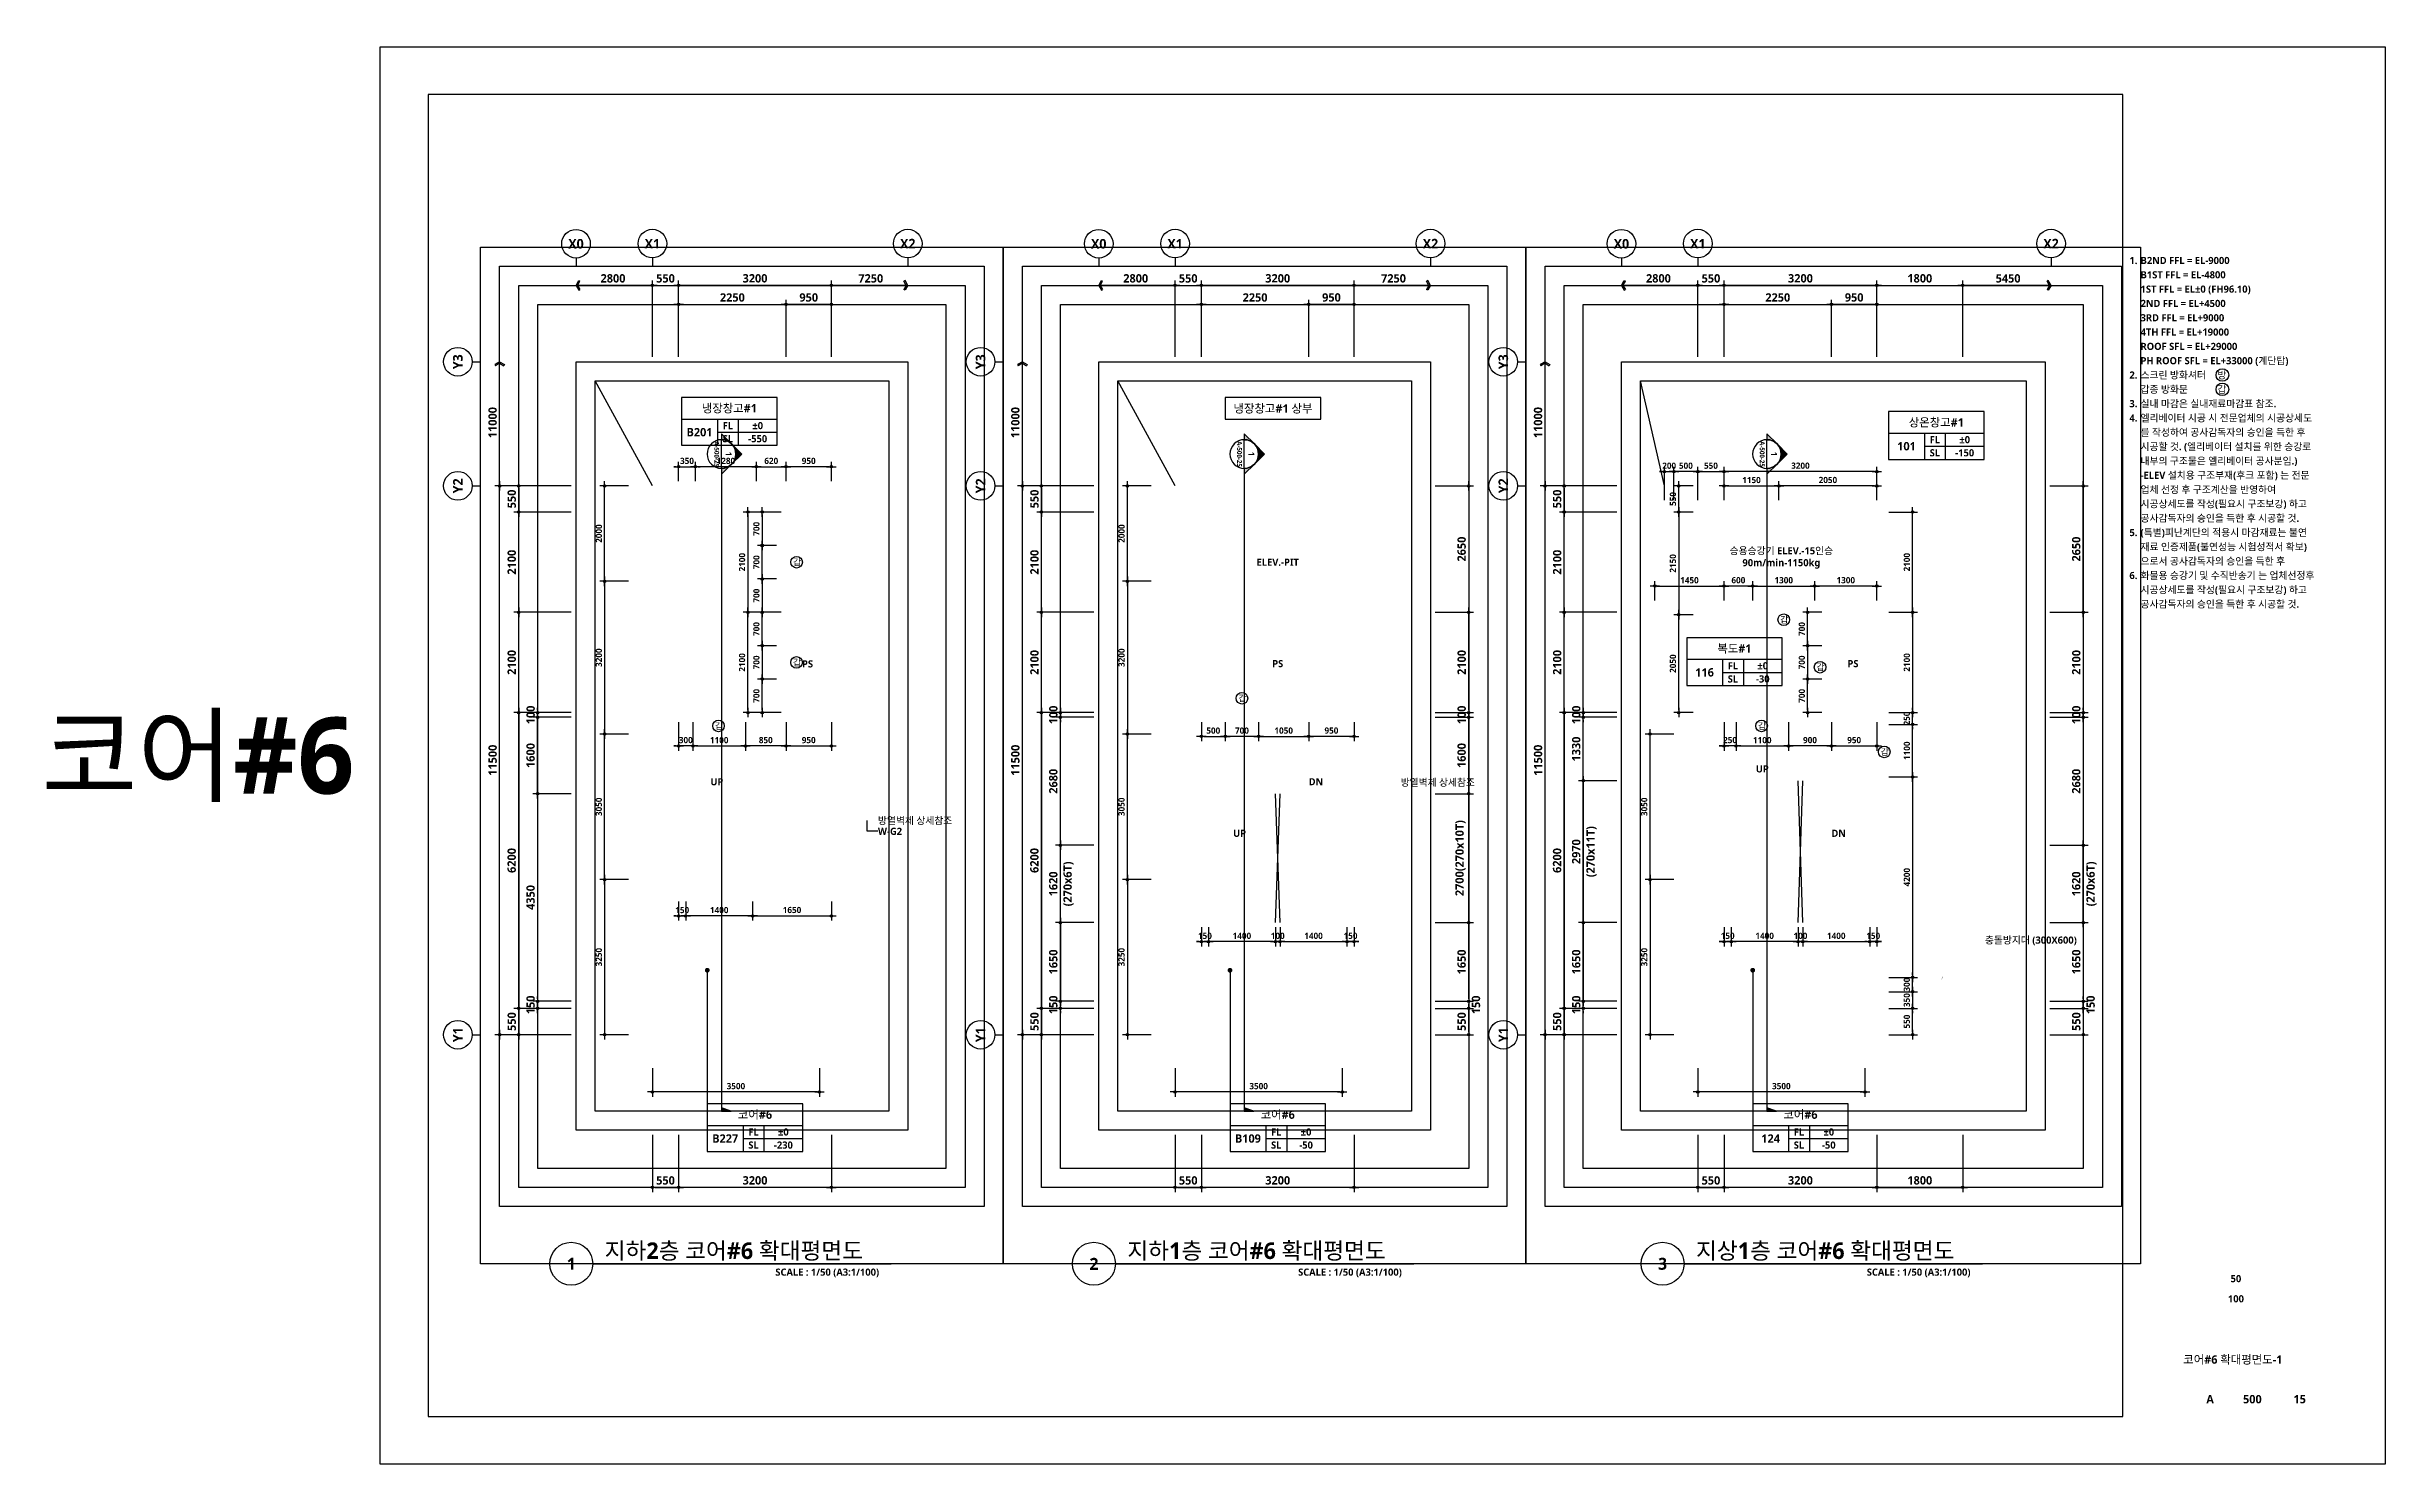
# Model space of a CAD drawing. Header units: millimetres. Extents: x -12482 to 126000, y 0 to 220200.
# Drawn here: x -6987 to 42000, y 148500 to 178200 of the extents above; entities that cross this region are included whole.
import ezdxf
from ezdxf.enums import TextEntityAlignment as Align

# ---------------------------------------------------------------- set-up
doc = ezdxf.new("R2010")
doc.units = ezdxf.units.MM
doc.header["$LTSCALE"] = 60
doc.linetypes.add('CEN', pattern=[62, 60, -1, 0, -1])
doc.layers.get('Defpoints').update_dxf_attribs({"color": 153})
for name, color, linetype in [('A-ANNO-DIM', 4, 'Continuous'), ('A-ANNO-GRA1', 7, 'Continuous'), ('A-ANNO-LEAD', 4, 'Continuous'), ('A-ANNO-NOTE', 7, 'Continuous'), ('A-ANNO-SYMB', 7, 'Continuous'), ('A-ANNO-TEXT1', 7, 'Continuous'), ('A-ANNO-TEXT2', 3, 'Continuous'), ('A-ANNO-TITL', 7, 'Continuous'), ('A-FLOR-OPEN-BELO', 6, 'CEN'), ('A-ST-AXIS-BUB', 7, 'Continuous'), ('A-ST-AXIS-DIM', 7, 'Continuous'), ('AA-MKXS', 3, 'Continuous'), ('AA-MKXX', 3, 'Continuous'), ('AA-XXXX-TXT1', 2, 'Continuous')]:
    doc.layers.add(name, color=color, linetype=linetype)
for name, color, linetype, plot in [('Defpoint', 161, 'Continuous', False), ('G(그리드1)', 185, 'Continuous', False), ('G(그리드2)', 235, 'Continuous', False)]:
    doc.layers.add(name, color=color, linetype=linetype, plot=plot)
doc.styles.add('2020음성 1차', font='NanumGothicBold.ttf')
doc.styles.add('SAMOO', font='romans.shx', dxfattribs={"bigfont": 'whgtxt.shx'})
doc.styles.add('SH_나눔', font='')
doc.styles.add('SH_대대리576', font='')
doc.styles.add('SH_진천_나눔', font='')
doc.styles.get('SH_나눔').set_extended_font_data('NanumGothic', bold=True)
doc.styles.get('SH_대대리576').set_extended_font_data('NanumGothic', bold=True)
doc.styles.get('SH_진천_나눔').set_extended_font_data('NanumGothic', bold=True)
doc.dimstyles.new('SHP 50', dxfattribs={"dimscale": 50, "dimtxt": 3.5, "dimasz": 1, "dimexe": 2, "dimexo": 2, "dimgap": 1, "dimtad": 1, "dimdec": 0, "dimzin": 0, "dimdsep": 46, "dimtxsty": 'SH_진천_나눔', "dimblk": 'DIMDOT', "dimcen": 0.09, "dimclrd": 256, "dimclre": 256, "dimclrt": 3, "dimadec": 0, "dimazin": 1, "dimtfac": 1, "dimtdec": 0, "dimtix": 1, "dimtmove": 2, "dimatfit": 0, "dimldrblk": 'DIMDOT', "dimfxl": 1, "dimtolj": 1, "dimtzin": 0, "dimlwd": -1, "dimlwe": -1, "dimarcsym": 0})
doc.dimstyles.new('SHP 50내부', dxfattribs={"dimscale": 50, "dimtxt": 2.6, "dimasz": 1, "dimexe": 2, "dimexo": 2, "dimgap": 1, "dimtad": 1, "dimdec": 0, "dimzin": 0, "dimdsep": 46, "dimtxsty": '2020음성 1차', "dimblk": 'DIMDOT', "dimcen": 0.09, "dimclrd": 256, "dimclre": 256, "dimclrt": 3, "dimadec": 0, "dimazin": 1, "dimtfac": 1, "dimtdec": 0, "dimtix": 1, "dimtmove": 2, "dimatfit": 0, "dimldrblk": 'DIMDOT', "dimfxl": 1, "dimtolj": 1, "dimtzin": 0, "dimlwd": -1, "dimlwe": -1, "dimarcsym": 0})

msp = doc.modelspace()

# ---------------------------------------------------------------- texts
at = {"layer": 'A-ANNO-TEXT1'}
for s, height, style, p in [('X0', 200, 'SH_진천_나눔', (4100, 174072.5)), ('X1', 200, 'SH_진천_나눔', (5700, 174075)), ('X2', 200, 'SH_진천_나눔', (11050, 174075)), ('X0', 200, 'SH_진천_나눔', (15050, 174072.5)), ('X1', 200, 'SH_진천_나눔', (16650, 174075)), ('X2', 200, 'SH_진천_나눔', (22000, 174075)), ('X0', 200, 'SH_진천_나눔', (26000, 174072.5)), ('X0', 200, 'SH_진천_나눔', (26000, 174072.5)), ('X1', 200, 'SH_진천_나눔', (27600, 174075)), ('X2', 200, 'SH_진천_나눔', (35000, 174075)), ('승용승강기 ELEV.-15인승', 150, '2020음성 1차', (29350, 167640)), ('ELEV.-PIT', 150, 'SH_진천_나눔', (18800, 167400)), ('90m/min-1150kg', 150, '2020음성 1차', (29350, 167390)), ('PS', 150, 'SH_진천_나눔', (8950, 165270)), ('PS', 150, 'SH_진천_나눔', (18800, 165275)), ('PS', 150, 'SH_진천_나눔', (30850, 165275)), ('UP', 150, 'SH_진천_나눔', (28950, 163070)), ('UP', 150, 'SH_진천_나눔', (7050, 162800)), ('DN', 150, 'SH_진천_나눔', (19600, 162800)), ('UP', 150, 'SH_진천_나눔', (18000, 161720)), ('DN', 150, 'SH_진천_나눔', (30550, 161720))]:
    msp.add_text(s, height=height, dxfattribs=dict(at, style=style)).set_placement(p, align=Align.MIDDLE_CENTER)
at = {"layer": 'A-ANNO-TEXT1', "style": 'SH_진천_나눔'}
for s, p in [('Y3', (1625, 171600)), ('Y3', (12575, 171600)), ('Y3', (23525, 171600)), ('Y2', (1625, 169000)), ('Y2', (12575, 169000)), ('Y2', (23525, 169000)), ('Y1', (1625, 157500)), ('Y1', (12575, 157500)), ('Y1', (23525, 157500))]:
    msp.add_text(s, height=200, rotation=90, dxfattribs=at).set_placement(p, align=Align.MIDDLE_CENTER)
at = {"layer": 'A-ANNO-TEXT1', "style": '2020음성 1차'}
for s, p in [('방열벽체 상세참조', (21375, 162786.9)), ('W-G2', (10425, 161761.9)), ('방열벽체 상세참조', (10425, 161986.9))]:
    msp.add_text(s, height=150, dxfattribs=at).set_placement(p, align=Align.MIDDLE_LEFT)
msp.add_text('충돌방지대 (300X600)', height=150, dxfattribs=at).set_placement((35539.5, 159482.1), align=Align.MIDDLE_RIGHT)
at = {"layer": 'A-ANNO-TEXT2', "style": 'SH_진천_나눔'}
msp.add_text('냉장창고#1 상부', height=175, dxfattribs=at).set_placement((18700, 170625), align=Align.MIDDLE)
at = {"layer": 'A-ANNO-TITL', "style": 'SH_진천_나눔'}
for s, height, p in [('50', 150, (38872.6, 152388.9)), ('100', 150, (38872.6, 151966.7)), (' 코어#6 확대평면도-1', 175, (38778.4, 150698.6)), ('A', 175, (38331.3, 149863.5)), ('500', 175, (39216.8, 149863.5)), ('15', 175, (40207.9, 149863.5))]:
    msp.add_text(s, height=height, dxfattribs=at).set_placement(p, align=Align.MIDDLE)
at = {"layer": 'A-ST-AXIS-DIM', "color": 3, "char_height": 175, "attachment_point": 5, "style": 'SH_진천_나눔'}
for s, insert in [('\\A1;2800', (4875, 173346.6)), ('\\A1;7250', (10275, 173346)), ('\\A1;2800', (15825, 173346.6)), ('\\A1;7250', (21225, 173346)), ('\\A1;2800', (26775, 173346.6)), ('\\A1;5450', (34100, 173346))]:
    msp.add_mtext(s, dxfattribs=dict(at, insert=insert))
at = {"layer": 'A-ST-AXIS-DIM', "color": 3, "char_height": 175, "attachment_point": 5, "rotation": 90, "style": 'SH_진천_나눔'}
for insert in [(2353.4, 170325), (13303.4, 170325), (24253.4, 170325)]:
    msp.add_mtext('\\A1;11000', dxfattribs=dict(at, insert=insert))
at = {"layer": 'Defpoints', "style": '2020음성 1차'}
msp.add_text('코어#6 ', height=1600, dxfattribs=at).set_placement((0, 163350), align=Align.MIDDLE_RIGHT)

# ---------------------------------------------------------------- blocks, each defined once
blk = doc.blocks.new('DIMDOT')
at = {"color": 0}
blk.add_line((-2, 0), (2, 0), dxfattribs=at)
for radius in [0.5, 0.25]:
    blk.add_circle((0, 0), radius, dxfattribs=at)
blk = doc.blocks.new('*D17152')
at = {"layer": 'A-ST-AXIS-DIM'}
for p, q in [((5700, 171700), (5700, 173300)), ((5750, 173200), (6200, 173200)), ((6250, 171700), (6250, 173300))]:
    blk.add_line(p, q, dxfattribs=at)
at = {"layer": 'Defpoints', "color": 0}
for p in [(6250, 173200), (5700, 171600), (6250, 171600)]:
    blk.add_point(p, dxfattribs=at)
at = {"layer": 'A-ST-AXIS-DIM', "linetype": 'ByBlock', "xscale": 50, "yscale": 50, "zscale": 50, "rotation": 180}
blk.add_blockref('DIMDOT', (5700, 173200), dxfattribs=at)
at = {"layer": 'A-ST-AXIS-DIM', "linetype": 'ByBlock', "xscale": 50, "yscale": 50, "zscale": 50}
blk.add_blockref('DIMDOT', (6250, 173200), dxfattribs=at)
at = {"layer": 'A-ST-AXIS-DIM', "color": 3, "insert": (5975, 173346), "char_height": 175, "attachment_point": 5, "style": 'SH_진천_나눔'}
blk.add_mtext('\\A1;550', dxfattribs=at)
blk = doc.blocks.new('A-ST-AXIS-BUB-1')
at = {"layer": 'A-ST-AXIS-BUB'}
blk.add_line((0, 350), (0, 0), dxfattribs=at)
blk.add_circle((0, 950), 600, dxfattribs=at)
blk = doc.blocks.new('arrow1')
at = {"color": 0}
for p, q in [((0, 0), (0.29, 0.5)), ((0, 0), (0.29, -0.5)), ((0.16, 0), (0.41, 0.43)), ((0.16, 0), (0.41, -0.43)), ((0.29, 0.5), (0.41, 0.43)), ((0.29, -0.5), (0.41, -0.43))]:
    blk.add_line(p, q, dxfattribs=at)
blk = doc.blocks.new('*D17153')
at = {"layer": 'A-ST-AXIS-DIM'}
for p, q in [((6250, 171700), (6250, 173300)), ((9400, 173200), (6300, 173200)), ((9450, 171700), (9450, 173300))]:
    blk.add_line(p, q, dxfattribs=at)
at = {"layer": 'Defpoints', "color": 0}
for p in [(6250, 173200), (6250, 171600), (9450, 171600)]:
    blk.add_point(p, dxfattribs=at)
at = {"layer": 'A-ST-AXIS-DIM', "linetype": 'ByBlock', "xscale": 50, "yscale": 50, "zscale": 50, "rotation": 180}
blk.add_blockref('DIMDOT', (6250, 173200), dxfattribs=at)
at = {"layer": 'A-ST-AXIS-DIM', "linetype": 'ByBlock', "xscale": 50, "yscale": 50, "zscale": 50}
blk.add_blockref('DIMDOT', (9450, 173200), dxfattribs=at)
at = {"layer": 'A-ST-AXIS-DIM', "color": 3, "insert": (7850, 173347), "char_height": 175, "attachment_point": 5, "style": 'SH_진천_나눔'}
blk.add_mtext('\\A1;3200', dxfattribs=at)
blk = doc.blocks.new('*D17154')
at = {"layer": 'A-ST-AXIS-DIM'}
for p, q in [((4000, 164250), (2800, 164250)), ((2900, 164200), (2900, 158100)), ((4000, 158050), (2800, 158050))]:
    blk.add_line(p, q, dxfattribs=at)
at = {"layer": 'Defpoints', "color": 0}
for p in [(4100, 164250), (2900, 158050), (4100, 158050)]:
    blk.add_point(p, dxfattribs=at)
at = {"layer": 'A-ST-AXIS-DIM', "linetype": 'ByBlock', "xscale": 50, "yscale": 50, "zscale": 50}
for p, rotation in [((2900, 164250), 90.00000000000001), ((2900, 158050), 270)]:
    blk.add_blockref('DIMDOT', p, dxfattribs=dict(at, rotation=rotation))
at = {"layer": 'A-ST-AXIS-DIM', "color": 3, "insert": (2753, 161150), "char_height": 175, "attachment_point": 5, "rotation": 90, "style": 'SH_진천_나눔'}
blk.add_mtext('\\A1;6200', dxfattribs=at)
blk = doc.blocks.new('*D17155')
at = {"layer": 'A-ST-AXIS-DIM'}
for p, q in [((4000, 166350), (2800, 166350)), ((2900, 164300), (2900, 166300)), ((4000, 164250), (2800, 164250))]:
    blk.add_line(p, q, dxfattribs=at)
at = {"layer": 'Defpoints', "color": 0}
for p in [(2900, 166350), (4100, 166350), (4100, 164250)]:
    blk.add_point(p, dxfattribs=at)
at = {"layer": 'A-ST-AXIS-DIM', "linetype": 'ByBlock', "xscale": 50, "yscale": 50, "zscale": 50}
for p, rotation in [((2900, 166350), 90), ((2900, 164250), 270)]:
    blk.add_blockref('DIMDOT', p, dxfattribs=dict(at, rotation=rotation))
at = {"layer": 'A-ST-AXIS-DIM', "color": 3, "insert": (2754, 165300), "char_height": 175, "attachment_point": 5, "rotation": 90, "style": 'SH_진천_나눔'}
blk.add_mtext('\\A1;2100', dxfattribs=at)
blk = doc.blocks.new('*D17156')
at = {"layer": 'A-ST-AXIS-DIM'}
for p, q in [((4000, 158050), (2800, 158050)), ((2900, 158000), (2900, 157550)), ((4000, 157500), (2800, 157500))]:
    blk.add_line(p, q, dxfattribs=at)
at = {"layer": 'Defpoints', "color": 0}
for p in [(4100, 158050), (2900, 157500), (4100, 157500)]:
    blk.add_point(p, dxfattribs=at)
at = {"layer": 'A-ST-AXIS-DIM', "linetype": 'ByBlock', "xscale": 50, "yscale": 50, "zscale": 50}
for p, rotation in [((2900, 158050), 90), ((2900, 157500), 270)]:
    blk.add_blockref('DIMDOT', p, dxfattribs=dict(at, rotation=rotation))
at = {"layer": 'A-ST-AXIS-DIM', "color": 3, "insert": (2754, 157775), "char_height": 175, "attachment_point": 5, "rotation": 90, "style": 'SH_진천_나눔'}
blk.add_mtext('\\A1;550', dxfattribs=at)
blk = doc.blocks.new('*D17157')
at = {"layer": 'A-ST-AXIS-DIM'}
for p, q in [((4000, 168450), (2800, 168450)), ((2900, 166400), (2900, 168400)), ((4000, 166350), (2800, 166350))]:
    blk.add_line(p, q, dxfattribs=at)
at = {"layer": 'Defpoints', "color": 0}
for p in [(2900, 168450), (4100, 168450), (4100, 166350)]:
    blk.add_point(p, dxfattribs=at)
at = {"layer": 'A-ST-AXIS-DIM', "linetype": 'ByBlock', "xscale": 50, "yscale": 50, "zscale": 50}
for p, rotation in [((2900, 168450), 90), ((2900, 166350), 270)]:
    blk.add_blockref('DIMDOT', p, dxfattribs=dict(at, rotation=rotation))
at = {"layer": 'A-ST-AXIS-DIM', "color": 3, "insert": (2754, 167400), "char_height": 175, "attachment_point": 5, "rotation": 90, "style": 'SH_진천_나눔'}
blk.add_mtext('\\A1;2100', dxfattribs=at)
blk = doc.blocks.new('*U13165')
at = {"layer": 'A-ANNO-TITL'}
blk.add_line((0, 0), (6250, 0), dxfattribs=at)
blk.add_circle((-450, 0), 450, dxfattribs=at)
at = {"layer": 'AA-XXXX-TXT1', "color": 7, "style": 'SH_진천_나눔'}
blk.add_attdef('NO1', text='', height=300, dxfattribs=at).set_placement((-450, 0), align=Align.MIDDLE)
at = {"layer": 'AA-XXXX-TXT1', "style": 'SH_진천_나눔'}
blk.add_attdef('DWG.TITLE', (250, 100), '', height=350, dxfattribs=at)
blk.add_attdef('SCALE', text='', height=150, dxfattribs=at).set_placement((6000, -100), align=Align.TOP_RIGHT)
blk = doc.blocks.new('*D17292')
at = {"layer": 'A-ST-AXIS-DIM'}
for p, q in [((27600, 171700), (27600, 173300)), ((27650, 173200), (28100, 173200)), ((28150, 171700), (28150, 173300))]:
    blk.add_line(p, q, dxfattribs=at)
at = {"layer": 'Defpoints', "color": 0}
for p in [(28150, 173200), (27600, 171600), (28150, 171600)]:
    blk.add_point(p, dxfattribs=at)
at = {"layer": 'A-ST-AXIS-DIM', "linetype": 'ByBlock', "xscale": 50, "yscale": 50, "zscale": 50, "rotation": 180}
blk.add_blockref('DIMDOT', (27600, 173200), dxfattribs=at)
at = {"layer": 'A-ST-AXIS-DIM', "linetype": 'ByBlock', "xscale": 50, "yscale": 50, "zscale": 50}
blk.add_blockref('DIMDOT', (28150, 173200), dxfattribs=at)
at = {"layer": 'A-ST-AXIS-DIM', "color": 3, "insert": (27875, 173346), "char_height": 175, "attachment_point": 5, "style": 'SH_진천_나눔'}
blk.add_mtext('\\A1;550', dxfattribs=at)
blk = doc.blocks.new('*D17293')
at = {"layer": 'A-ST-AXIS-DIM'}
for p, q in [((28150, 171700), (28150, 173300)), ((31300, 173200), (28200, 173200)), ((31350, 171700), (31350, 173300))]:
    blk.add_line(p, q, dxfattribs=at)
at = {"layer": 'Defpoints', "color": 0}
for p in [(28150, 173200), (28150, 171600), (31350, 171600)]:
    blk.add_point(p, dxfattribs=at)
at = {"layer": 'A-ST-AXIS-DIM', "linetype": 'ByBlock', "xscale": 50, "yscale": 50, "zscale": 50, "rotation": 180}
blk.add_blockref('DIMDOT', (28150, 173200), dxfattribs=at)
at = {"layer": 'A-ST-AXIS-DIM', "linetype": 'ByBlock', "xscale": 50, "yscale": 50, "zscale": 50}
blk.add_blockref('DIMDOT', (31350, 173200), dxfattribs=at)
at = {"layer": 'A-ST-AXIS-DIM', "color": 3, "insert": (29750, 173347), "char_height": 175, "attachment_point": 5, "style": 'SH_진천_나눔'}
blk.add_mtext('\\A1;3200', dxfattribs=at)
blk = doc.blocks.new('*D17294')
at = {"layer": 'A-ST-AXIS-DIM'}
for p, q in [((31350, 171700), (31350, 173300)), ((31400, 173200), (33100, 173200)), ((33150, 171700), (33150, 173300))]:
    blk.add_line(p, q, dxfattribs=at)
at = {"layer": 'Defpoints', "color": 0}
for p in [(33150, 173200), (31350, 171600), (33150, 171600)]:
    blk.add_point(p, dxfattribs=at)
at = {"layer": 'A-ST-AXIS-DIM', "linetype": 'ByBlock', "xscale": 50, "yscale": 50, "zscale": 50, "rotation": 180}
blk.add_blockref('DIMDOT', (31350, 173200), dxfattribs=at)
at = {"layer": 'A-ST-AXIS-DIM', "linetype": 'ByBlock', "xscale": 50, "yscale": 50, "zscale": 50}
blk.add_blockref('DIMDOT', (33150, 173200), dxfattribs=at)
at = {"layer": 'A-ST-AXIS-DIM', "color": 3, "insert": (32250, 173347), "char_height": 175, "attachment_point": 5, "style": 'SH_진천_나눔'}
blk.add_mtext('\\A1;1800', dxfattribs=at)
blk = doc.blocks.new('*D17295')
at = {"layer": 'A-ST-AXIS-DIM'}
for p, q in [((16650, 171700), (16650, 173300)), ((16700, 173200), (17150, 173200)), ((17200, 171700), (17200, 173300))]:
    blk.add_line(p, q, dxfattribs=at)
at = {"layer": 'Defpoints', "color": 0}
for p in [(17200, 173200), (16650, 171600), (17200, 171600)]:
    blk.add_point(p, dxfattribs=at)
at = {"layer": 'A-ST-AXIS-DIM', "linetype": 'ByBlock', "xscale": 50, "yscale": 50, "zscale": 50, "rotation": 180}
blk.add_blockref('DIMDOT', (16650, 173200), dxfattribs=at)
at = {"layer": 'A-ST-AXIS-DIM', "linetype": 'ByBlock', "xscale": 50, "yscale": 50, "zscale": 50}
blk.add_blockref('DIMDOT', (17200, 173200), dxfattribs=at)
at = {"layer": 'A-ST-AXIS-DIM', "color": 3, "insert": (16925, 173346), "char_height": 175, "attachment_point": 5, "style": 'SH_진천_나눔'}
blk.add_mtext('\\A1;550', dxfattribs=at)
blk = doc.blocks.new('*D17296')
at = {"layer": 'A-ST-AXIS-DIM'}
for p, q in [((17200, 171700), (17200, 173300)), ((20350, 173200), (17250, 173200)), ((20400, 171700), (20400, 173300))]:
    blk.add_line(p, q, dxfattribs=at)
at = {"layer": 'Defpoints', "color": 0}
for p in [(17200, 173200), (17200, 171600), (20400, 171600)]:
    blk.add_point(p, dxfattribs=at)
at = {"layer": 'A-ST-AXIS-DIM', "linetype": 'ByBlock', "xscale": 50, "yscale": 50, "zscale": 50, "rotation": 180}
blk.add_blockref('DIMDOT', (17200, 173200), dxfattribs=at)
at = {"layer": 'A-ST-AXIS-DIM', "linetype": 'ByBlock', "xscale": 50, "yscale": 50, "zscale": 50}
blk.add_blockref('DIMDOT', (20400, 173200), dxfattribs=at)
at = {"layer": 'A-ST-AXIS-DIM', "color": 3, "insert": (18800, 173347), "char_height": 175, "attachment_point": 5, "style": 'SH_진천_나눔'}
blk.add_mtext('\\A1;3200', dxfattribs=at)
blk = doc.blocks.new('*D18641')
at = {"layer": 'A-ST-AXIS-DIM'}
for p, q in [((4000, 169000), (2800, 169000)), ((2900, 168950), (2900, 168500)), ((4000, 168450), (2800, 168450))]:
    blk.add_line(p, q, dxfattribs=at)
at = {"layer": 'Defpoints', "color": 0}
for p in [(4100, 169000), (2900, 168450), (4100, 168450)]:
    blk.add_point(p, dxfattribs=at)
at = {"layer": 'A-ST-AXIS-DIM', "linetype": 'ByBlock', "xscale": 50, "yscale": 50, "zscale": 50}
for p, rotation in [((2900, 169000), 90), ((2900, 168450), 270)]:
    blk.add_blockref('DIMDOT', p, dxfattribs=dict(at, rotation=rotation))
at = {"layer": 'A-ST-AXIS-DIM', "color": 3, "insert": (2754, 168725), "char_height": 175, "attachment_point": 5, "rotation": 90, "style": 'SH_진천_나눔'}
blk.add_mtext('\\A1;550', dxfattribs=at)
blk = doc.blocks.new('*D18642')
at = {"layer": 'A-ST-AXIS-DIM'}
for p, q in [((4000, 169000), (2400, 169000)), ((2500, 157550), (2500, 168950)), ((4000, 157500), (2400, 157500))]:
    blk.add_line(p, q, dxfattribs=at)
at = {"layer": 'Defpoints', "color": 0}
for p in [(2500, 169000), (4100, 169000), (4100, 157500)]:
    blk.add_point(p, dxfattribs=at)
at = {"layer": 'A-ST-AXIS-DIM', "linetype": 'ByBlock', "xscale": 50, "yscale": 50, "zscale": 50}
for p, rotation in [((2500, 169000), 90), ((2500, 157500), 270)]:
    blk.add_blockref('DIMDOT', p, dxfattribs=dict(at, rotation=rotation))
at = {"layer": 'A-ST-AXIS-DIM', "color": 3, "insert": (2354, 163250), "char_height": 175, "attachment_point": 5, "rotation": 90, "style": 'SH_진천_나눔'}
blk.add_mtext('\\A1;11500', dxfattribs=at)
blk = doc.blocks.new('*D18643')
at = {"layer": 'A-ST-AXIS-DIM'}
for p, q in [((6250, 171700), (6250, 172900)), ((6300, 172800), (8450, 172800)), ((8500, 171700), (8500, 172900))]:
    blk.add_line(p, q, dxfattribs=at)
at = {"layer": 'Defpoints', "color": 0}
for p in [(8500, 172800), (6250, 171600), (8500, 171600)]:
    blk.add_point(p, dxfattribs=at)
at = {"layer": 'A-ST-AXIS-DIM', "linetype": 'ByBlock', "xscale": 50, "yscale": 50, "zscale": 50, "rotation": 180}
blk.add_blockref('DIMDOT', (6250, 172800), dxfattribs=at)
at = {"layer": 'A-ST-AXIS-DIM', "linetype": 'ByBlock', "xscale": 50, "yscale": 50, "zscale": 50}
blk.add_blockref('DIMDOT', (8500, 172800), dxfattribs=at)
at = {"layer": 'A-ST-AXIS-DIM', "color": 3, "insert": (7375, 172946), "char_height": 175, "attachment_point": 5, "style": 'SH_진천_나눔'}
blk.add_mtext('\\A1;2250', dxfattribs=at)
blk = doc.blocks.new('*D18644')
at = {"layer": 'A-ST-AXIS-DIM'}
for p, q in [((8500, 171700), (8500, 172900)), ((9400, 172800), (8550, 172800)), ((9450, 171700), (9450, 172900))]:
    blk.add_line(p, q, dxfattribs=at)
at = {"layer": 'Defpoints', "color": 0}
for p in [(8500, 172800), (8500, 171600), (9450, 171600)]:
    blk.add_point(p, dxfattribs=at)
at = {"layer": 'A-ST-AXIS-DIM', "linetype": 'ByBlock', "xscale": 50, "yscale": 50, "zscale": 50, "rotation": 180}
blk.add_blockref('DIMDOT', (8500, 172800), dxfattribs=at)
at = {"layer": 'A-ST-AXIS-DIM', "linetype": 'ByBlock', "xscale": 50, "yscale": 50, "zscale": 50}
blk.add_blockref('DIMDOT', (9450, 172800), dxfattribs=at)
at = {"layer": 'A-ST-AXIS-DIM', "color": 3, "insert": (8975, 172947), "char_height": 175, "attachment_point": 5, "style": 'SH_진천_나눔'}
blk.add_mtext('\\A1;950', dxfattribs=at)
blk = doc.blocks.new('G$C9D92D8A7')
at = {"layer": 'A-ANNO-GRA1'}
for p, q in [((0, 11), (40, 11)), ((15, 11), (15, 0)), ((23.75, 11), (23.75, 0)), ((15, 5.5), (40, 5.5))]:
    blk.add_line(p, q, dxfattribs=at)
blk.add_lwpolyline([(0, 20), (0, 0), (40, 0), (40, 20)], close=True, dxfattribs=at)
at = {"style": '2020음성 1차'}
for tag, height, p in [('실명', 3.5, (20, 15.5)), ('마감레벨', 3, (31.875, 8.25)), ('실번호', 3.5, (7.5, 5.5)), ('구조레벨', 3, (31.875, 2.75))]:
    blk.add_attdef(tag, text='', height=height, dxfattribs=at).set_placement(p, align=Align.MIDDLE_CENTER)
at = {"layer": 'A-ANNO-TEXT1', "style": 'SH_나눔'}
for s, p in [('SL', (19.375, 2.75)), ('FL', (19.375, 8.25))]:
    blk.add_text(s, height=3, dxfattribs=at).set_placement(p, align=Align.MIDDLE)
blk = doc.blocks.new('*D18645')
at = {"layer": 'A-ST-AXIS-DIM'}
for p, q in [((5700, 155400), (5700, 154200)), ((6250, 155400), (6250, 154200)), ((5750, 154300), (6200, 154300))]:
    blk.add_line(p, q, dxfattribs=at)
at = {"layer": 'Defpoints', "color": 0}
for p in [(5700, 155500), (6250, 155500), (6250, 154300)]:
    blk.add_point(p, dxfattribs=at)
at = {"layer": 'A-ST-AXIS-DIM', "linetype": 'ByBlock', "xscale": 50, "yscale": 50, "zscale": 50, "rotation": 180}
blk.add_blockref('DIMDOT', (5700, 154300), dxfattribs=at)
at = {"layer": 'A-ST-AXIS-DIM', "linetype": 'ByBlock', "xscale": 50, "yscale": 50, "zscale": 50}
blk.add_blockref('DIMDOT', (6250, 154300), dxfattribs=at)
at = {"layer": 'A-ST-AXIS-DIM', "color": 3, "insert": (5975, 154446), "char_height": 175, "attachment_point": 5, "style": 'SH_진천_나눔'}
blk.add_mtext('\\A1;550', dxfattribs=at)
blk = doc.blocks.new('*D18646')
at = {"layer": 'A-ST-AXIS-DIM'}
for p, q in [((6250, 155400), (6250, 154200)), ((9450, 155400), (9450, 154200)), ((9400, 154300), (6300, 154300))]:
    blk.add_line(p, q, dxfattribs=at)
at = {"layer": 'Defpoints', "color": 0}
for p in [(6250, 155500), (9450, 155500), (6250, 154300)]:
    blk.add_point(p, dxfattribs=at)
at = {"layer": 'A-ST-AXIS-DIM', "linetype": 'ByBlock', "xscale": 50, "yscale": 50, "zscale": 50, "rotation": 180}
blk.add_blockref('DIMDOT', (6250, 154300), dxfattribs=at)
at = {"layer": 'A-ST-AXIS-DIM', "linetype": 'ByBlock', "xscale": 50, "yscale": 50, "zscale": 50}
blk.add_blockref('DIMDOT', (9450, 154300), dxfattribs=at)
at = {"layer": 'A-ST-AXIS-DIM', "color": 3, "insert": (7850, 154447), "char_height": 175, "attachment_point": 5, "style": 'SH_진천_나눔'}
blk.add_mtext('\\A1;3200', dxfattribs=at)
blk = doc.blocks.new('*D18647')
at = {"layer": 'A-ST-AXIS-DIM'}
for p, q in [((4000, 162550), (3196, 162550)), ((3296, 162500), (3296, 158250)), ((4000, 158200), (3196, 158200))]:
    blk.add_line(p, q, dxfattribs=at)
at = {"layer": 'Defpoints', "color": 0}
for p in [(4100, 162550), (3296, 158200), (4100, 158200)]:
    blk.add_point(p, dxfattribs=at)
at = {"layer": 'A-ST-AXIS-DIM', "linetype": 'ByBlock', "xscale": 50, "yscale": 50, "zscale": 50}
for p, rotation in [((3296, 162550), 90.00000000000004), ((3296, 158200), 270.0000000000001)]:
    blk.add_blockref('DIMDOT', p, dxfattribs=dict(at, rotation=rotation))
at = {"layer": 'A-ST-AXIS-DIM', "color": 3, "insert": (3149, 160375), "char_height": 175, "attachment_point": 5, "rotation": 90, "style": 'SH_진천_나눔'}
blk.add_mtext('\\A1;4350', dxfattribs=at)
blk = doc.blocks.new('*D18648')
at = {"layer": 'A-ST-AXIS-DIM'}
for p, q in [((4000, 164150), (3196, 164150)), ((3296, 162600), (3296, 164100)), ((4000, 162550), (3196, 162550))]:
    blk.add_line(p, q, dxfattribs=at)
at = {"layer": 'Defpoints', "color": 0}
for p in [(3296, 164150), (4100, 164150), (4100, 162550)]:
    blk.add_point(p, dxfattribs=at)
at = {"layer": 'A-ST-AXIS-DIM', "linetype": 'ByBlock', "xscale": 50, "yscale": 50, "zscale": 50}
for p, rotation in [((3296, 164150), 89.99999999999997), ((3296, 162550), 269.9999999999999)]:
    blk.add_blockref('DIMDOT', p, dxfattribs=dict(at, rotation=rotation))
at = {"layer": 'A-ST-AXIS-DIM', "color": 3, "insert": (3149, 163350), "char_height": 175, "attachment_point": 5, "rotation": 90, "style": 'SH_진천_나눔'}
blk.add_mtext('\\A1;1600', dxfattribs=at)
blk = doc.blocks.new('*D18649')
at = {"layer": 'A-ST-AXIS-DIM'}
for p, q in [((4000, 164250), (3196, 164250)), ((4000, 164150), (3196, 164150)), ((3296, 164300), (3296, 164350)), ((3296, 164250), (3296, 164150)), ((3296, 164100), (3296, 164050))]:
    blk.add_line(p, q, dxfattribs=at)
at = {"layer": 'Defpoints', "color": 0}
for p in [(3296, 164150), (4100, 164250), (4100, 164150)]:
    blk.add_point(p, dxfattribs=at)
at = {"layer": 'A-ST-AXIS-DIM', "linetype": 'ByBlock', "xscale": 50, "yscale": 50, "zscale": 50}
for p, rotation in [((3296, 164250), 270), ((3296, 164150), 90)]:
    blk.add_blockref('DIMDOT', p, dxfattribs=dict(at, rotation=rotation))
at = {"layer": 'A-ST-AXIS-DIM', "color": 3, "insert": (3150, 164200), "char_height": 175, "attachment_point": 5, "rotation": 90, "style": 'SH_진천_나눔'}
blk.add_mtext('\\A1;100', dxfattribs=at)
blk = doc.blocks.new('*D18650')
at = {"layer": 'A-ST-AXIS-DIM'}
for p, q in [((3296, 158250), (3296, 158300)), ((4000, 158200), (3196, 158200)), ((4000, 158050), (3196, 158050)), ((3296, 158050), (3296, 158200)), ((3296, 158000), (3296, 157950))]:
    blk.add_line(p, q, dxfattribs=at)
at = {"layer": 'Defpoints', "color": 0}
for p in [(3296, 158200), (4100, 158200), (4100, 158050)]:
    blk.add_point(p, dxfattribs=at)
at = {"layer": 'A-ST-AXIS-DIM', "linetype": 'ByBlock', "xscale": 50, "yscale": 50, "zscale": 50}
for p, rotation in [((3296, 158200), 270), ((3296, 158050), 90)]:
    blk.add_blockref('DIMDOT', p, dxfattribs=dict(at, rotation=rotation))
at = {"layer": 'A-ST-AXIS-DIM', "color": 3, "insert": (3149, 158125), "char_height": 175, "attachment_point": 5, "rotation": 90, "style": 'SH_진천_나눔'}
blk.add_mtext('\\A1;150', dxfattribs=at)
blk = doc.blocks.new('*D18651')
at = {"layer": 'A-ANNO-DIM'}
for p, q in [((6400, 160290), (6400, 159890)), ((7800, 160290), (7800, 159890)), ((7750, 159990), (6450, 159990))]:
    blk.add_line(p, q, dxfattribs=at)
at = {"layer": 'Defpoints', "color": 0}
for p in [(6400, 160390), (7800, 160390), (6400, 159990)]:
    blk.add_point(p, dxfattribs=at)
at = {"layer": 'A-ANNO-DIM', "linetype": 'ByBlock', "xscale": 50, "yscale": 50, "zscale": 50, "rotation": 180}
blk.add_blockref('DIMDOT', (6400, 159990), dxfattribs=at)
at = {"layer": 'A-ANNO-DIM', "linetype": 'ByBlock', "xscale": 50, "yscale": 50, "zscale": 50}
blk.add_blockref('DIMDOT', (7800, 159990), dxfattribs=at)
at = {"layer": 'A-ANNO-DIM', "color": 3, "insert": (7100, 160111), "char_height": 130, "attachment_point": 5, "style": '2020음성 1차'}
blk.add_mtext('\\A1;1400', dxfattribs=at)
blk = doc.blocks.new('*D18652')
at = {"layer": 'A-ANNO-DIM'}
for p, q in [((6250, 160290), (6250, 159890)), ((6400, 160290), (6400, 159890)), ((6200, 159990), (6150, 159990)), ((6250, 159990), (6400, 159990)), ((6450, 159990), (6500, 159990))]:
    blk.add_line(p, q, dxfattribs=at)
at = {"layer": 'Defpoints', "color": 0}
for p in [(6250, 160390), (6400, 160390), (6400, 159990)]:
    blk.add_point(p, dxfattribs=at)
at = {"layer": 'A-ANNO-DIM', "linetype": 'ByBlock', "xscale": 50, "yscale": 50, "zscale": 50}
blk.add_blockref('DIMDOT', (6250, 159990), dxfattribs=at)
at = {"layer": 'A-ANNO-DIM', "linetype": 'ByBlock', "xscale": 50, "yscale": 50, "zscale": 50, "rotation": 180}
blk.add_blockref('DIMDOT', (6400, 159990), dxfattribs=at)
at = {"layer": 'A-ANNO-DIM', "color": 3, "insert": (6325, 160111), "char_height": 130, "attachment_point": 5, "style": '2020음성 1차'}
blk.add_mtext('\\A1;150', dxfattribs=at)
blk = doc.blocks.new('*D18653')
at = {"layer": 'A-ANNO-DIM'}
for p, q in [((7800, 160290), (7800, 159890)), ((9450, 160290), (9450, 159890)), ((7850, 159990), (9400, 159990))]:
    blk.add_line(p, q, dxfattribs=at)
at = {"layer": 'Defpoints', "color": 0}
for p in [(7800, 160390), (9450, 160390), (9450, 159990)]:
    blk.add_point(p, dxfattribs=at)
at = {"layer": 'A-ANNO-DIM', "linetype": 'ByBlock', "xscale": 50, "yscale": 50, "zscale": 50, "rotation": 180}
blk.add_blockref('DIMDOT', (7800, 159990), dxfattribs=at)
at = {"layer": 'A-ANNO-DIM', "linetype": 'ByBlock', "xscale": 50, "yscale": 50, "zscale": 50}
blk.add_blockref('DIMDOT', (9450, 159990), dxfattribs=at)
at = {"layer": 'A-ANNO-DIM', "color": 3, "insert": (8625, 160112), "char_height": 130, "attachment_point": 5, "style": '2020음성 1차'}
blk.add_mtext('\\A1;1650', dxfattribs=at)
blk = doc.blocks.new('갑종 TEXT100')
at = {"layer": 'A-ANNO-SYMB'}
blk.add_circle((0, 0), 243, dxfattribs=at)
at = {"layer": 'A-ANNO-TITL', "style": '2020음성 1차'}
blk.add_text('갑 ', height=266.7, dxfattribs=at).set_placement((67, 0), align=Align.MIDDLE_CENTER)
blk = doc.blocks.new('*D18668')
at = {"layer": 'A-ANNO-DIM'}
for p, q in [((6550, 164050), (6550, 163450)), ((7650, 164050), (7650, 163450)), ((6600, 163550), (7600, 163550))]:
    blk.add_line(p, q, dxfattribs=at)
at = {"layer": 'Defpoints', "color": 0}
for p in [(6550, 164150), (7650, 164150), (7650, 163550)]:
    blk.add_point(p, dxfattribs=at)
at = {"layer": 'A-ANNO-DIM', "linetype": 'ByBlock', "xscale": 50, "yscale": 50, "zscale": 50, "rotation": 180}
blk.add_blockref('DIMDOT', (6550, 163550), dxfattribs=at)
at = {"layer": 'A-ANNO-DIM', "linetype": 'ByBlock', "xscale": 50, "yscale": 50, "zscale": 50}
blk.add_blockref('DIMDOT', (7650, 163550), dxfattribs=at)
at = {"layer": 'A-ANNO-DIM', "color": 3, "insert": (7100, 163671), "char_height": 130, "attachment_point": 5, "style": '2020음성 1차'}
blk.add_mtext('\\A1;1100', dxfattribs=at)
blk = doc.blocks.new('*D18669')
at = {"layer": 'A-ANNO-DIM'}
for p, q in [((6250, 164050), (6250, 163450)), ((6550, 164050), (6550, 163450)), ((6200, 163550), (6150, 163550)), ((6550, 163550), (6250, 163550)), ((6600, 163550), (6650, 163550))]:
    blk.add_line(p, q, dxfattribs=at)
at = {"layer": 'Defpoints', "color": 0}
for p in [(6250, 164150), (6550, 164150), (6250, 163550)]:
    blk.add_point(p, dxfattribs=at)
at = {"layer": 'A-ANNO-DIM', "linetype": 'ByBlock', "xscale": 50, "yscale": 50, "zscale": 50}
blk.add_blockref('DIMDOT', (6250, 163550), dxfattribs=at)
at = {"layer": 'A-ANNO-DIM', "linetype": 'ByBlock', "xscale": 50, "yscale": 50, "zscale": 50, "rotation": 180}
blk.add_blockref('DIMDOT', (6550, 163550), dxfattribs=at)
at = {"layer": 'A-ANNO-DIM', "color": 3, "insert": (6400, 163672), "char_height": 130, "attachment_point": 5, "style": '2020음성 1차'}
blk.add_mtext('\\A1;300', dxfattribs=at)
blk = doc.blocks.new('*D18670')
at = {"layer": 'A-ANNO-DIM'}
for p, q in [((7650, 164050), (7650, 163450)), ((8500, 164050), (8500, 163450)), ((8450, 163550), (7700, 163550))]:
    blk.add_line(p, q, dxfattribs=at)
at = {"layer": 'Defpoints', "color": 0}
for p in [(7650, 164150), (8500, 164150), (7650, 163550)]:
    blk.add_point(p, dxfattribs=at)
at = {"layer": 'A-ANNO-DIM', "linetype": 'ByBlock', "xscale": 50, "yscale": 50, "zscale": 50, "rotation": 180}
blk.add_blockref('DIMDOT', (7650, 163550), dxfattribs=at)
at = {"layer": 'A-ANNO-DIM', "linetype": 'ByBlock', "xscale": 50, "yscale": 50, "zscale": 50}
blk.add_blockref('DIMDOT', (8500, 163550), dxfattribs=at)
at = {"layer": 'A-ANNO-DIM', "color": 3, "insert": (8075, 163672), "char_height": 130, "attachment_point": 5, "style": '2020음성 1차'}
blk.add_mtext('\\A1;850', dxfattribs=at)
blk = doc.blocks.new('*D18671')
at = {"layer": 'A-ANNO-DIM'}
for p, q in [((8300, 168450), (7900, 168450)), ((8000, 168400), (8000, 167800)), ((8300, 167750), (7900, 167750))]:
    blk.add_line(p, q, dxfattribs=at)
at = {"layer": 'Defpoints', "color": 0}
for p in [(8400, 168450), (8000, 167750), (8400, 167750)]:
    blk.add_point(p, dxfattribs=at)
at = {"layer": 'A-ANNO-DIM', "linetype": 'ByBlock', "xscale": 50, "yscale": 50, "zscale": 50}
for p, rotation in [((8000, 168450), 90), ((8000, 167750), 270)]:
    blk.add_blockref('DIMDOT', p, dxfattribs=dict(at, rotation=rotation))
at = {"layer": 'A-ANNO-DIM', "color": 3, "insert": (7879, 168100), "char_height": 130, "attachment_point": 5, "rotation": 90, "style": '2020음성 1차'}
blk.add_mtext('\\A1;700', dxfattribs=at)
blk = doc.blocks.new('*D18672')
at = {"layer": 'A-ANNO-DIM'}
for p, q in [((8300, 167750), (7900, 167750)), ((8000, 167100), (8000, 167700)), ((8300, 167050), (7900, 167050))]:
    blk.add_line(p, q, dxfattribs=at)
at = {"layer": 'Defpoints', "color": 0}
for p in [(8000, 167750), (8400, 167750), (8400, 167050)]:
    blk.add_point(p, dxfattribs=at)
at = {"layer": 'A-ANNO-DIM', "linetype": 'ByBlock', "xscale": 50, "yscale": 50, "zscale": 50}
for p, rotation in [((8000, 167750), 90), ((8000, 167050), 270)]:
    blk.add_blockref('DIMDOT', p, dxfattribs=dict(at, rotation=rotation))
at = {"layer": 'A-ANNO-DIM', "color": 3, "insert": (7879, 167400), "char_height": 130, "attachment_point": 5, "rotation": 90, "style": '2020음성 1차'}
blk.add_mtext('\\A1;700', dxfattribs=at)
blk = doc.blocks.new('*D18673')
at = {"layer": 'A-ANNO-DIM'}
for p, q in [((6600, 169100), (6600, 169500)), ((7880, 169100), (7880, 169500)), ((7830, 169400), (6650, 169400))]:
    blk.add_line(p, q, dxfattribs=at)
at = {"layer": 'Defpoints', "color": 0}
for p in [(6600, 169400), (6600, 169000), (7880, 169000)]:
    blk.add_point(p, dxfattribs=at)
at = {"layer": 'A-ANNO-DIM', "linetype": 'ByBlock', "xscale": 50, "yscale": 50, "zscale": 50, "rotation": 180}
blk.add_blockref('DIMDOT', (6600, 169400), dxfattribs=at)
at = {"layer": 'A-ANNO-DIM', "linetype": 'ByBlock', "xscale": 50, "yscale": 50, "zscale": 50}
blk.add_blockref('DIMDOT', (7880, 169400), dxfattribs=at)
at = {"layer": 'A-ANNO-DIM', "color": 3, "insert": (7240, 169522), "char_height": 130, "attachment_point": 5, "style": '2020음성 1차'}
blk.add_mtext('\\A1;1280', dxfattribs=at)
blk = doc.blocks.new('*D18674')
at = {"layer": 'A-ANNO-DIM'}
for p, q in [((6250, 169100), (6250, 169500)), ((6600, 169100), (6600, 169500)), ((6200, 169400), (6150, 169400)), ((6250, 169400), (6600, 169400)), ((6650, 169400), (6700, 169400))]:
    blk.add_line(p, q, dxfattribs=at)
at = {"layer": 'Defpoints', "color": 0}
for p in [(6600, 169400), (6250, 169000), (6600, 169000)]:
    blk.add_point(p, dxfattribs=at)
at = {"layer": 'A-ANNO-DIM', "linetype": 'ByBlock', "xscale": 50, "yscale": 50, "zscale": 50}
blk.add_blockref('DIMDOT', (6250, 169400), dxfattribs=at)
at = {"layer": 'A-ANNO-DIM', "linetype": 'ByBlock', "xscale": 50, "yscale": 50, "zscale": 50, "rotation": 180}
blk.add_blockref('DIMDOT', (6600, 169400), dxfattribs=at)
at = {"layer": 'A-ANNO-DIM', "color": 3, "insert": (6425, 169522), "char_height": 130, "attachment_point": 5, "style": '2020음성 1차'}
blk.add_mtext('\\A1;350', dxfattribs=at)
blk = doc.blocks.new('*D18675')
at = {"layer": 'A-ANNO-DIM'}
for p, q in [((8300, 167050), (7900, 167050)), ((8000, 167000), (8000, 166400)), ((8300, 166350), (7900, 166350))]:
    blk.add_line(p, q, dxfattribs=at)
at = {"layer": 'Defpoints', "color": 0}
for p in [(8400, 167050), (8000, 166350), (8400, 166350)]:
    blk.add_point(p, dxfattribs=at)
at = {"layer": 'A-ANNO-DIM', "linetype": 'ByBlock', "xscale": 50, "yscale": 50, "zscale": 50}
for p, rotation in [((8000, 167050), 90), ((8000, 166350), 270)]:
    blk.add_blockref('DIMDOT', p, dxfattribs=dict(at, rotation=rotation))
at = {"layer": 'A-ANNO-DIM', "color": 3, "insert": (7879, 166700), "char_height": 130, "attachment_point": 5, "rotation": 90, "style": '2020음성 1차'}
blk.add_mtext('\\A1;700', dxfattribs=at)
blk = doc.blocks.new('*D18676')
at = {"layer": 'A-ANNO-DIM'}
for p, q in [((8300, 164950), (7900, 164950)), ((8000, 164300), (8000, 164900)), ((8300, 164250), (7900, 164250))]:
    blk.add_line(p, q, dxfattribs=at)
at = {"layer": 'Defpoints', "color": 0}
for p in [(8000, 164950), (8400, 164950), (8400, 164250)]:
    blk.add_point(p, dxfattribs=at)
at = {"layer": 'A-ANNO-DIM', "linetype": 'ByBlock', "xscale": 50, "yscale": 50, "zscale": 50}
for p, rotation in [((8000, 164950), 90), ((8000, 164250), 270)]:
    blk.add_blockref('DIMDOT', p, dxfattribs=dict(at, rotation=rotation))
at = {"layer": 'A-ANNO-DIM', "color": 3, "insert": (7879, 164600), "char_height": 130, "attachment_point": 5, "rotation": 90, "style": '2020음성 1차'}
blk.add_mtext('\\A1;700', dxfattribs=at)
blk = doc.blocks.new('*D18677')
at = {"layer": 'A-ANNO-DIM'}
for p, q in [((8300, 165650), (7900, 165650)), ((8000, 165600), (8000, 165000)), ((8300, 164950), (7900, 164950))]:
    blk.add_line(p, q, dxfattribs=at)
at = {"layer": 'Defpoints', "color": 0}
for p in [(8400, 165650), (8000, 164950), (8400, 164950)]:
    blk.add_point(p, dxfattribs=at)
at = {"layer": 'A-ANNO-DIM', "linetype": 'ByBlock', "xscale": 50, "yscale": 50, "zscale": 50}
for p, rotation in [((8000, 165650), 90), ((8000, 164950), 270)]:
    blk.add_blockref('DIMDOT', p, dxfattribs=dict(at, rotation=rotation))
at = {"layer": 'A-ANNO-DIM', "color": 3, "insert": (7879, 165300), "char_height": 130, "attachment_point": 5, "rotation": 90, "style": '2020음성 1차'}
blk.add_mtext('\\A1;700', dxfattribs=at)
blk = doc.blocks.new('*D18678')
at = {"layer": 'A-ANNO-DIM'}
for p, q in [((8300, 166350), (7900, 166350)), ((8000, 165700), (8000, 166300)), ((8300, 165650), (7900, 165650))]:
    blk.add_line(p, q, dxfattribs=at)
at = {"layer": 'Defpoints', "color": 0}
for p in [(8000, 166350), (8400, 166350), (8400, 165650)]:
    blk.add_point(p, dxfattribs=at)
at = {"layer": 'A-ANNO-DIM', "linetype": 'ByBlock', "xscale": 50, "yscale": 50, "zscale": 50}
for p, rotation in [((8000, 166350), 90), ((8000, 165650), 270)]:
    blk.add_blockref('DIMDOT', p, dxfattribs=dict(at, rotation=rotation))
at = {"layer": 'A-ANNO-DIM', "color": 3, "insert": (7879, 166000), "char_height": 130, "attachment_point": 5, "rotation": 90, "style": '2020음성 1차'}
blk.add_mtext('\\A1;700', dxfattribs=at)
blk = doc.blocks.new('*D18679')
at = {"layer": 'A-ST-AXIS-DIM'}
for p, q in [((17200, 171700), (17200, 172900)), ((17250, 172800), (19400, 172800)), ((19450, 171700), (19450, 172900))]:
    blk.add_line(p, q, dxfattribs=at)
at = {"layer": 'Defpoints', "color": 0}
for p in [(19450, 172800), (17200, 171600), (19450, 171600)]:
    blk.add_point(p, dxfattribs=at)
at = {"layer": 'A-ST-AXIS-DIM', "linetype": 'ByBlock', "xscale": 50, "yscale": 50, "zscale": 50, "rotation": 180}
blk.add_blockref('DIMDOT', (17200, 172800), dxfattribs=at)
at = {"layer": 'A-ST-AXIS-DIM', "linetype": 'ByBlock', "xscale": 50, "yscale": 50, "zscale": 50}
blk.add_blockref('DIMDOT', (19450, 172800), dxfattribs=at)
at = {"layer": 'A-ST-AXIS-DIM', "color": 3, "insert": (18325, 172946), "char_height": 175, "attachment_point": 5, "style": 'SH_진천_나눔'}
blk.add_mtext('\\A1;2250', dxfattribs=at)
blk = doc.blocks.new('*D18680')
at = {"layer": 'A-ST-AXIS-DIM'}
for p, q in [((19450, 171700), (19450, 172900)), ((20350, 172800), (19500, 172800)), ((20400, 171700), (20400, 172900))]:
    blk.add_line(p, q, dxfattribs=at)
at = {"layer": 'Defpoints', "color": 0}
for p in [(19450, 172800), (19450, 171600), (20400, 171600)]:
    blk.add_point(p, dxfattribs=at)
at = {"layer": 'A-ST-AXIS-DIM', "linetype": 'ByBlock', "xscale": 50, "yscale": 50, "zscale": 50, "rotation": 180}
blk.add_blockref('DIMDOT', (19450, 172800), dxfattribs=at)
at = {"layer": 'A-ST-AXIS-DIM', "linetype": 'ByBlock', "xscale": 50, "yscale": 50, "zscale": 50}
blk.add_blockref('DIMDOT', (20400, 172800), dxfattribs=at)
at = {"layer": 'A-ST-AXIS-DIM', "color": 3, "insert": (19925, 172947), "char_height": 175, "attachment_point": 5, "style": 'SH_진천_나눔'}
blk.add_mtext('\\A1;950', dxfattribs=at)
blk = doc.blocks.new('*D18681')
at = {"layer": 'A-ST-AXIS-DIM'}
for p, q in [((14950, 164250), (13750, 164250)), ((13850, 164200), (13850, 158100)), ((14950, 158050), (13750, 158050))]:
    blk.add_line(p, q, dxfattribs=at)
at = {"layer": 'Defpoints', "color": 0}
for p in [(15050, 164250), (13850, 158050), (15050, 158050)]:
    blk.add_point(p, dxfattribs=at)
at = {"layer": 'A-ST-AXIS-DIM', "linetype": 'ByBlock', "xscale": 50, "yscale": 50, "zscale": 50}
for p, rotation in [((13850, 164250), 90), ((13850, 158050), 270)]:
    blk.add_blockref('DIMDOT', p, dxfattribs=dict(at, rotation=rotation))
at = {"layer": 'A-ST-AXIS-DIM', "color": 3, "insert": (13703, 161150), "char_height": 175, "attachment_point": 5, "rotation": 90, "style": 'SH_진천_나눔'}
blk.add_mtext('\\A1;6200', dxfattribs=at)
blk = doc.blocks.new('*D18682')
at = {"layer": 'A-ST-AXIS-DIM'}
for p, q in [((14950, 166350), (13750, 166350)), ((13850, 164300), (13850, 166300)), ((14950, 164250), (13750, 164250))]:
    blk.add_line(p, q, dxfattribs=at)
at = {"layer": 'Defpoints', "color": 0}
for p in [(13850, 166350), (15050, 166350), (15050, 164250)]:
    blk.add_point(p, dxfattribs=at)
at = {"layer": 'A-ST-AXIS-DIM', "linetype": 'ByBlock', "xscale": 50, "yscale": 50, "zscale": 50}
for p, rotation in [((13850, 166350), 90), ((13850, 164250), 270)]:
    blk.add_blockref('DIMDOT', p, dxfattribs=dict(at, rotation=rotation))
at = {"layer": 'A-ST-AXIS-DIM', "color": 3, "insert": (13704, 165300), "char_height": 175, "attachment_point": 5, "rotation": 90, "style": 'SH_진천_나눔'}
blk.add_mtext('\\A1;2100', dxfattribs=at)
blk = doc.blocks.new('*D18683')
at = {"layer": 'A-ST-AXIS-DIM'}
for p, q in [((14950, 158050), (13750, 158050)), ((13850, 158000), (13850, 157550)), ((14950, 157500), (13750, 157500))]:
    blk.add_line(p, q, dxfattribs=at)
at = {"layer": 'Defpoints', "color": 0}
for p in [(15050, 158050), (13850, 157500), (15050, 157500)]:
    blk.add_point(p, dxfattribs=at)
at = {"layer": 'A-ST-AXIS-DIM', "linetype": 'ByBlock', "xscale": 50, "yscale": 50, "zscale": 50}
for p, rotation in [((13850, 158050), 90), ((13850, 157500), 270)]:
    blk.add_blockref('DIMDOT', p, dxfattribs=dict(at, rotation=rotation))
at = {"layer": 'A-ST-AXIS-DIM', "color": 3, "insert": (13704, 157775), "char_height": 175, "attachment_point": 5, "rotation": 90, "style": 'SH_진천_나눔'}
blk.add_mtext('\\A1;550', dxfattribs=at)
blk = doc.blocks.new('*D18684')
at = {"layer": 'A-ST-AXIS-DIM'}
for p, q in [((14950, 168450), (13750, 168450)), ((13850, 166400), (13850, 168400)), ((14950, 166350), (13750, 166350))]:
    blk.add_line(p, q, dxfattribs=at)
at = {"layer": 'Defpoints', "color": 0}
for p in [(13850, 168450), (15050, 168450), (15050, 166350)]:
    blk.add_point(p, dxfattribs=at)
at = {"layer": 'A-ST-AXIS-DIM', "linetype": 'ByBlock', "xscale": 50, "yscale": 50, "zscale": 50}
for p, rotation in [((13850, 168450), 90), ((13850, 166350), 270)]:
    blk.add_blockref('DIMDOT', p, dxfattribs=dict(at, rotation=rotation))
at = {"layer": 'A-ST-AXIS-DIM', "color": 3, "insert": (13704, 167400), "char_height": 175, "attachment_point": 5, "rotation": 90, "style": 'SH_진천_나눔'}
blk.add_mtext('\\A1;2100', dxfattribs=at)
blk = doc.blocks.new('*D18685')
at = {"layer": 'A-ST-AXIS-DIM'}
for p, q in [((14950, 169000), (13350, 169000)), ((13450, 157550), (13450, 168950)), ((14950, 157500), (13350, 157500))]:
    blk.add_line(p, q, dxfattribs=at)
at = {"layer": 'Defpoints', "color": 0}
for p in [(13450, 169000), (15050, 169000), (15050, 157500)]:
    blk.add_point(p, dxfattribs=at)
at = {"layer": 'A-ST-AXIS-DIM', "linetype": 'ByBlock', "xscale": 50, "yscale": 50, "zscale": 50}
for p, rotation in [((13450, 169000), 90), ((13450, 157500), 270)]:
    blk.add_blockref('DIMDOT', p, dxfattribs=dict(at, rotation=rotation))
at = {"layer": 'A-ST-AXIS-DIM', "color": 3, "insert": (13304, 163250), "char_height": 175, "attachment_point": 5, "rotation": 90, "style": 'SH_진천_나눔'}
blk.add_mtext('\\A1;11500', dxfattribs=at)
blk = doc.blocks.new('*D18686')
at = {"layer": 'A-ST-AXIS-DIM'}
for p, q in [((14950, 164250), (14146, 164250)), ((14950, 164150), (14146, 164150)), ((14246, 164300), (14246, 164350)), ((14246, 164250), (14246, 164150)), ((14246, 164100), (14246, 164050))]:
    blk.add_line(p, q, dxfattribs=at)
at = {"layer": 'Defpoints', "color": 0}
for p in [(14246, 164150), (15050, 164250), (15050, 164150)]:
    blk.add_point(p, dxfattribs=at)
at = {"layer": 'A-ST-AXIS-DIM', "linetype": 'ByBlock', "xscale": 50, "yscale": 50, "zscale": 50}
for p, rotation in [((14246, 164250), 270), ((14246, 164150), 90)]:
    blk.add_blockref('DIMDOT', p, dxfattribs=dict(at, rotation=rotation))
at = {"layer": 'A-ST-AXIS-DIM', "color": 3, "insert": (14100, 164200), "char_height": 175, "attachment_point": 5, "rotation": 90, "style": 'SH_진천_나눔'}
blk.add_mtext('\\A1;100', dxfattribs=at)
blk = doc.blocks.new('*D18687')
at = {"layer": 'A-ST-AXIS-DIM'}
for p, q in [((14246, 158250), (14246, 158300)), ((14950, 158200), (14146, 158200)), ((14950, 158050), (14146, 158050)), ((14246, 158050), (14246, 158200)), ((14246, 158000), (14246, 157950))]:
    blk.add_line(p, q, dxfattribs=at)
at = {"layer": 'Defpoints', "color": 0}
for p in [(14246, 158200), (15050, 158200), (15050, 158050)]:
    blk.add_point(p, dxfattribs=at)
at = {"layer": 'A-ST-AXIS-DIM', "linetype": 'ByBlock', "xscale": 50, "yscale": 50, "zscale": 50}
for p, rotation in [((14246, 158200), 270), ((14246, 158050), 90)]:
    blk.add_blockref('DIMDOT', p, dxfattribs=dict(at, rotation=rotation))
at = {"layer": 'A-ST-AXIS-DIM', "color": 3, "insert": (14099, 158125), "char_height": 175, "attachment_point": 5, "rotation": 90, "style": 'SH_진천_나눔'}
blk.add_mtext('\\A1;150', dxfattribs=at)
blk = doc.blocks.new('*D18688')
at = {"layer": 'A-ST-AXIS-DIM'}
for p, q in [((14946, 161470), (14146, 161470)), ((14246, 159900), (14246, 161420)), ((14946, 159850), (14146, 159850))]:
    blk.add_line(p, q, dxfattribs=at)
at = {"layer": 'Defpoints', "color": 0}
for p in [(14246, 161470), (15046, 161470), (15046, 159850)]:
    blk.add_point(p, dxfattribs=at)
at = {"layer": 'A-ST-AXIS-DIM', "linetype": 'ByBlock', "xscale": 50, "yscale": 50, "zscale": 50}
for p, rotation in [((14246, 161470), 89.99999999999993), ((14246, 159850), 269.9999999999999)]:
    blk.add_blockref('DIMDOT', p, dxfattribs=dict(at, rotation=rotation))
at = {"layer": 'A-ST-AXIS-DIM', "color": 3, "char_height": 175, "attachment_point": 5, "rotation": 90, "style": 'SH_진천_나눔'}
for s, insert in [('\\A1;1620', (14099, 160660)), ('\\A1;(270x6T)', (14417, 160660))]:
    blk.add_mtext(s, dxfattribs=dict(at, insert=insert))
blk = doc.blocks.new('*D18689')
at = {"layer": 'A-ST-AXIS-DIM'}
for p, q in [((14946, 164150), (14146, 164150)), ((14246, 161520), (14246, 164100)), ((14946, 161470), (14146, 161470))]:
    blk.add_line(p, q, dxfattribs=at)
at = {"layer": 'Defpoints', "color": 0}
for p in [(14246, 164150), (15046, 164150), (15046, 161470)]:
    blk.add_point(p, dxfattribs=at)
at = {"layer": 'A-ST-AXIS-DIM', "linetype": 'ByBlock', "xscale": 50, "yscale": 50, "zscale": 50}
for p, rotation in [((14246, 164150), 89.99999999999997), ((14246, 161470), 269.9999999999999)]:
    blk.add_blockref('DIMDOT', p, dxfattribs=dict(at, rotation=rotation))
at = {"layer": 'A-ST-AXIS-DIM', "color": 3, "insert": (14099, 162810), "char_height": 175, "attachment_point": 5, "rotation": 90, "style": 'SH_진천_나눔'}
blk.add_mtext('\\A1;2680', dxfattribs=at)
blk = doc.blocks.new('*D18690')
at = {"layer": 'A-ST-AXIS-DIM'}
for p, q in [((14946, 159850), (14146, 159850)), ((14246, 159800), (14246, 158250)), ((14946, 158200), (14146, 158200))]:
    blk.add_line(p, q, dxfattribs=at)
at = {"layer": 'Defpoints', "color": 0}
for p in [(15046, 159850), (14246, 158200), (15046, 158200)]:
    blk.add_point(p, dxfattribs=at)
at = {"layer": 'A-ST-AXIS-DIM', "linetype": 'ByBlock', "xscale": 50, "yscale": 50, "zscale": 50}
for p, rotation in [((14246, 159850), 90.00000000000006), ((14246, 158200), 270.0000000000001)]:
    blk.add_blockref('DIMDOT', p, dxfattribs=dict(at, rotation=rotation))
at = {"layer": 'A-ST-AXIS-DIM', "color": 3, "insert": (14099, 159025), "char_height": 175, "attachment_point": 5, "rotation": 90, "style": 'SH_진천_나눔'}
blk.add_mtext('\\A1;1650', dxfattribs=at)
blk = doc.blocks.new('*D18691')
at = {"layer": 'A-ANNO-DIM'}
for p, q in [((18750, 159750), (18750, 159350)), ((18850, 159750), (18850, 159350)), ((18700, 159450), (18650, 159450)), ((18850, 159450), (18750, 159450)), ((18900, 159450), (18950, 159450))]:
    blk.add_line(p, q, dxfattribs=at)
at = {"layer": 'Defpoints', "color": 0}
for p in [(18750, 159850), (18850, 159850), (18750, 159450)]:
    blk.add_point(p, dxfattribs=at)
at = {"layer": 'A-ANNO-DIM', "linetype": 'ByBlock', "xscale": 50, "yscale": 50, "zscale": 50}
blk.add_blockref('DIMDOT', (18750, 159450), dxfattribs=at)
at = {"layer": 'A-ANNO-DIM', "linetype": 'ByBlock', "xscale": 50, "yscale": 50, "zscale": 50, "rotation": 180}
blk.add_blockref('DIMDOT', (18850, 159450), dxfattribs=at)
at = {"layer": 'A-ANNO-DIM', "color": 3, "insert": (18800, 159571), "char_height": 130, "attachment_point": 5, "style": '2020음성 1차'}
blk.add_mtext('\\A1;100', dxfattribs=at)
blk = doc.blocks.new('*D18692')
at = {"layer": 'A-ANNO-DIM'}
for p, q in [((18850, 159750), (18850, 159350)), ((20250, 159750), (20250, 159350)), ((18900, 159450), (20200, 159450))]:
    blk.add_line(p, q, dxfattribs=at)
at = {"layer": 'Defpoints', "color": 0}
for p in [(18850, 159850), (20250, 159850), (20250, 159450)]:
    blk.add_point(p, dxfattribs=at)
at = {"layer": 'A-ANNO-DIM', "linetype": 'ByBlock', "xscale": 50, "yscale": 50, "zscale": 50, "rotation": 180}
blk.add_blockref('DIMDOT', (18850, 159450), dxfattribs=at)
at = {"layer": 'A-ANNO-DIM', "linetype": 'ByBlock', "xscale": 50, "yscale": 50, "zscale": 50}
blk.add_blockref('DIMDOT', (20250, 159450), dxfattribs=at)
at = {"layer": 'A-ANNO-DIM', "color": 3, "insert": (19550, 159571), "char_height": 130, "attachment_point": 5, "style": '2020음성 1차'}
blk.add_mtext('\\A1;1400', dxfattribs=at)
blk = doc.blocks.new('*D18693')
at = {"layer": 'A-ANNO-DIM'}
for p, q in [((20250, 159750), (20250, 159350)), ((20400, 159750), (20400, 159350)), ((20200, 159450), (20150, 159450)), ((20400, 159450), (20250, 159450)), ((20450, 159450), (20500, 159450))]:
    blk.add_line(p, q, dxfattribs=at)
at = {"layer": 'Defpoints', "color": 0}
for p in [(20250, 159850), (20400, 159850), (20250, 159450)]:
    blk.add_point(p, dxfattribs=at)
at = {"layer": 'A-ANNO-DIM', "linetype": 'ByBlock', "xscale": 50, "yscale": 50, "zscale": 50}
blk.add_blockref('DIMDOT', (20250, 159450), dxfattribs=at)
at = {"layer": 'A-ANNO-DIM', "linetype": 'ByBlock', "xscale": 50, "yscale": 50, "zscale": 50, "rotation": 180}
blk.add_blockref('DIMDOT', (20400, 159450), dxfattribs=at)
at = {"layer": 'A-ANNO-DIM', "color": 3, "insert": (20325, 159571), "char_height": 130, "attachment_point": 5, "style": '2020음성 1차'}
blk.add_mtext('\\A1;150', dxfattribs=at)
blk = doc.blocks.new('*D18694')
at = {"layer": 'A-ANNO-DIM'}
for p, q in [((17350, 159750), (17350, 159350)), ((18750, 159750), (18750, 159350)), ((18700, 159450), (17400, 159450))]:
    blk.add_line(p, q, dxfattribs=at)
at = {"layer": 'Defpoints', "color": 0}
for p in [(17350, 159850), (18750, 159850), (17350, 159450)]:
    blk.add_point(p, dxfattribs=at)
at = {"layer": 'A-ANNO-DIM', "linetype": 'ByBlock', "xscale": 50, "yscale": 50, "zscale": 50, "rotation": 180}
blk.add_blockref('DIMDOT', (17350, 159450), dxfattribs=at)
at = {"layer": 'A-ANNO-DIM', "linetype": 'ByBlock', "xscale": 50, "yscale": 50, "zscale": 50}
blk.add_blockref('DIMDOT', (18750, 159450), dxfattribs=at)
at = {"layer": 'A-ANNO-DIM', "color": 3, "insert": (18050, 159571), "char_height": 130, "attachment_point": 5, "style": '2020음성 1차'}
blk.add_mtext('\\A1;1400', dxfattribs=at)
blk = doc.blocks.new('*D18695')
at = {"layer": 'A-ANNO-DIM'}
for p, q in [((17200, 159750), (17200, 159350)), ((17350, 159750), (17350, 159350)), ((17150, 159450), (17100, 159450)), ((17200, 159450), (17350, 159450)), ((17400, 159450), (17450, 159450))]:
    blk.add_line(p, q, dxfattribs=at)
at = {"layer": 'Defpoints', "color": 0}
for p in [(17200, 159850), (17350, 159850), (17350, 159450)]:
    blk.add_point(p, dxfattribs=at)
at = {"layer": 'A-ANNO-DIM', "linetype": 'ByBlock', "xscale": 50, "yscale": 50, "zscale": 50}
blk.add_blockref('DIMDOT', (17200, 159450), dxfattribs=at)
at = {"layer": 'A-ANNO-DIM', "linetype": 'ByBlock', "xscale": 50, "yscale": 50, "zscale": 50, "rotation": 180}
blk.add_blockref('DIMDOT', (17350, 159450), dxfattribs=at)
at = {"layer": 'A-ANNO-DIM', "color": 3, "insert": (17275, 159571), "char_height": 130, "attachment_point": 5, "style": '2020음성 1차'}
blk.add_mtext('\\A1;150', dxfattribs=at)
blk = doc.blocks.new('*D18696')
at = {"layer": 'A-ANNO-DIM'}
for p, q in [((5700, 156800), (5700, 156200)), ((9200, 156800), (9200, 156200)), ((9150, 156300), (5750, 156300))]:
    blk.add_line(p, q, dxfattribs=at)
at = {"layer": 'Defpoints', "color": 0}
for p in [(5700, 156900), (9200, 156900), (5700, 156300)]:
    blk.add_point(p, dxfattribs=at)
at = {"layer": 'A-ANNO-DIM', "linetype": 'ByBlock', "xscale": 50, "yscale": 50, "zscale": 50, "rotation": 180}
blk.add_blockref('DIMDOT', (5700, 156300), dxfattribs=at)
at = {"layer": 'A-ANNO-DIM', "linetype": 'ByBlock', "xscale": 50, "yscale": 50, "zscale": 50}
blk.add_blockref('DIMDOT', (9200, 156300), dxfattribs=at)
at = {"layer": 'A-ANNO-DIM', "color": 3, "insert": (7450, 156422), "char_height": 130, "attachment_point": 5, "style": '2020음성 1차'}
blk.add_mtext('\\A1;3500', dxfattribs=at)
blk = doc.blocks.new('*D18697')
at = {"layer": 'A-ANNO-DIM'}
for p, q in [((16650, 156800), (16650, 156200)), ((20150, 156800), (20150, 156200)), ((20100, 156300), (16700, 156300))]:
    blk.add_line(p, q, dxfattribs=at)
at = {"layer": 'Defpoints', "color": 0}
for p in [(16650, 156900), (20150, 156900), (16650, 156300)]:
    blk.add_point(p, dxfattribs=at)
at = {"layer": 'A-ANNO-DIM', "linetype": 'ByBlock', "xscale": 50, "yscale": 50, "zscale": 50, "rotation": 180}
blk.add_blockref('DIMDOT', (16650, 156300), dxfattribs=at)
at = {"layer": 'A-ANNO-DIM', "linetype": 'ByBlock', "xscale": 50, "yscale": 50, "zscale": 50}
blk.add_blockref('DIMDOT', (20150, 156300), dxfattribs=at)
at = {"layer": 'A-ANNO-DIM', "color": 3, "insert": (18400, 156422), "char_height": 130, "attachment_point": 5, "style": '2020음성 1차'}
blk.add_mtext('\\A1;3500', dxfattribs=at)
blk = doc.blocks.new('*D18698')
at = {"layer": 'A-ST-AXIS-DIM'}
for p, q in [((22800, 158250), (22800, 158300)), ((22100, 158200), (22900, 158200)), ((22100, 158050), (22900, 158050)), ((22800, 158200), (22800, 158050)), ((22800, 158000), (22800, 157950))]:
    blk.add_line(p, q, dxfattribs=at)
at = {"layer": 'Defpoints', "color": 0}
for p in [(22000, 158200), (22000, 158050), (22800, 158050)]:
    blk.add_point(p, dxfattribs=at)
at = {"layer": 'A-ST-AXIS-DIM', "linetype": 'ByBlock', "xscale": 50, "yscale": 50, "zscale": 50}
for p, rotation in [((22800, 158200), 270), ((22800, 158050), 90)]:
    blk.add_blockref('DIMDOT', p, dxfattribs=dict(at, rotation=rotation))
at = {"layer": 'A-ST-AXIS-DIM', "color": 3, "insert": (22954, 158125), "char_height": 175, "attachment_point": 5, "rotation": 90, "style": 'SH_진천_나눔'}
blk.add_mtext('\\A1;150', dxfattribs=at)
blk = doc.blocks.new('*D18699')
at = {"layer": 'A-ST-AXIS-DIM'}
for p, q in [((22100, 164150), (22900, 164150)), ((22800, 162600), (22800, 164100)), ((22100, 162550), (22900, 162550))]:
    blk.add_line(p, q, dxfattribs=at)
at = {"layer": 'Defpoints', "color": 0}
for p in [(22000, 164150), (22800, 164150), (22000, 162550)]:
    blk.add_point(p, dxfattribs=at)
at = {"layer": 'A-ST-AXIS-DIM', "linetype": 'ByBlock', "xscale": 50, "yscale": 50, "zscale": 50}
for p, rotation in [((22800, 164150), 90), ((22800, 162550), 270)]:
    blk.add_blockref('DIMDOT', p, dxfattribs=dict(at, rotation=rotation))
at = {"layer": 'A-ST-AXIS-DIM', "color": 3, "insert": (22653, 163350), "char_height": 175, "attachment_point": 5, "rotation": 90, "style": 'SH_진천_나눔'}
blk.add_mtext('\\A1;1600', dxfattribs=at)
blk = doc.blocks.new('*D18700')
at = {"layer": 'A-ST-AXIS-DIM'}
for p, q in [((22100, 164250), (22900, 164250)), ((22100, 164150), (22900, 164150)), ((22800, 164300), (22800, 164350)), ((22800, 164250), (22800, 164150)), ((22800, 164100), (22800, 164050))]:
    blk.add_line(p, q, dxfattribs=at)
at = {"layer": 'Defpoints', "color": 0}
for p in [(22000, 164250), (22000, 164150), (22800, 164150)]:
    blk.add_point(p, dxfattribs=at)
at = {"layer": 'A-ST-AXIS-DIM', "linetype": 'ByBlock', "xscale": 50, "yscale": 50, "zscale": 50}
for p, rotation in [((22800, 164250), 270), ((22800, 164150), 90)]:
    blk.add_blockref('DIMDOT', p, dxfattribs=dict(at, rotation=rotation))
at = {"layer": 'A-ST-AXIS-DIM', "color": 3, "insert": (22654, 164200), "char_height": 175, "attachment_point": 5, "rotation": 90, "style": 'SH_진천_나눔'}
blk.add_mtext('\\A1;100', dxfattribs=at)
blk = doc.blocks.new('*D18701')
at = {"layer": 'A-ST-AXIS-DIM'}
for p, q in [((22100, 162550), (22900, 162550)), ((22800, 159900), (22800, 162500)), ((22100, 159850), (22900, 159850))]:
    blk.add_line(p, q, dxfattribs=at)
at = {"layer": 'Defpoints', "color": 0}
for p in [(22000, 162550), (22800, 162550), (22000, 159850)]:
    blk.add_point(p, dxfattribs=at)
at = {"layer": 'A-ST-AXIS-DIM', "linetype": 'ByBlock', "xscale": 50, "yscale": 50, "zscale": 50}
for p, rotation in [((22800, 162550), 90), ((22800, 159850), 270)]:
    blk.add_blockref('DIMDOT', p, dxfattribs=dict(at, rotation=rotation))
at = {"layer": 'A-ST-AXIS-DIM', "color": 3, "insert": (22628, 161200), "char_height": 175, "attachment_point": 5, "rotation": 90, "style": 'SH_진천_나눔'}
blk.add_mtext('\\A1;\\A1;2700(270x10T)', dxfattribs=at)
blk = doc.blocks.new('*D18702')
at = {"layer": 'A-ST-AXIS-DIM'}
for p, q in [((22100, 159850), (22900, 159850)), ((22800, 158250), (22800, 159800)), ((22100, 158200), (22900, 158200))]:
    blk.add_line(p, q, dxfattribs=at)
at = {"layer": 'Defpoints', "color": 0}
for p in [(22000, 159850), (22800, 159850), (22000, 158200)]:
    blk.add_point(p, dxfattribs=at)
at = {"layer": 'A-ST-AXIS-DIM', "linetype": 'ByBlock', "xscale": 50, "yscale": 50, "zscale": 50}
for p, rotation in [((22800, 159850), 90), ((22800, 158200), 270)]:
    blk.add_blockref('DIMDOT', p, dxfattribs=dict(at, rotation=rotation))
at = {"layer": 'A-ST-AXIS-DIM', "color": 3, "insert": (22653, 159025), "char_height": 175, "attachment_point": 5, "rotation": 90, "style": 'SH_진천_나눔'}
blk.add_mtext('\\A1;1650', dxfattribs=at)
blk = doc.blocks.new('*D18703')
at = {"layer": 'A-ST-AXIS-DIM'}
for p, q in [((22100, 166350), (22900, 166350)), ((22800, 164300), (22800, 166300)), ((22100, 164250), (22900, 164250))]:
    blk.add_line(p, q, dxfattribs=at)
at = {"layer": 'Defpoints', "color": 0}
for p in [(22000, 166350), (22800, 166350), (22000, 164250)]:
    blk.add_point(p, dxfattribs=at)
at = {"layer": 'A-ST-AXIS-DIM', "linetype": 'ByBlock', "xscale": 50, "yscale": 50, "zscale": 50}
for p, rotation in [((22800, 166350), 90), ((22800, 164250), 270)]:
    blk.add_blockref('DIMDOT', p, dxfattribs=dict(at, rotation=rotation))
at = {"layer": 'A-ST-AXIS-DIM', "color": 3, "insert": (22654, 165300), "char_height": 175, "attachment_point": 5, "rotation": 90, "style": 'SH_진천_나눔'}
blk.add_mtext('\\A1;2100', dxfattribs=at)
blk = doc.blocks.new('*D18704')
at = {"layer": 'A-ST-AXIS-DIM'}
for p, q in [((22100, 169000), (22900, 169000)), ((22800, 168950), (22800, 166400)), ((22100, 166350), (22900, 166350))]:
    blk.add_line(p, q, dxfattribs=at)
at = {"layer": 'Defpoints', "color": 0}
for p in [(22000, 169000), (22000, 166350), (22800, 166350)]:
    blk.add_point(p, dxfattribs=at)
at = {"layer": 'A-ST-AXIS-DIM', "linetype": 'ByBlock', "xscale": 50, "yscale": 50, "zscale": 50}
for p, rotation in [((22800, 169000), 90), ((22800, 166350), 270)]:
    blk.add_blockref('DIMDOT', p, dxfattribs=dict(at, rotation=rotation))
at = {"layer": 'A-ST-AXIS-DIM', "color": 3, "insert": (22653, 167675), "char_height": 175, "attachment_point": 5, "rotation": 90, "style": 'SH_진천_나눔'}
blk.add_mtext('\\A1;2650', dxfattribs=at)
blk = doc.blocks.new('*D18705')
at = {"layer": 'A-ST-AXIS-DIM'}
for p, q in [((22100, 158050), (22900, 158050)), ((22800, 157550), (22800, 158000)), ((22100, 157500), (22900, 157500))]:
    blk.add_line(p, q, dxfattribs=at)
at = {"layer": 'Defpoints', "color": 0}
for p in [(22000, 158050), (22800, 158050), (22000, 157500)]:
    blk.add_point(p, dxfattribs=at)
at = {"layer": 'A-ST-AXIS-DIM', "linetype": 'ByBlock', "xscale": 50, "yscale": 50, "zscale": 50}
for p, rotation in [((22800, 158050), 90), ((22800, 157500), 270)]:
    blk.add_blockref('DIMDOT', p, dxfattribs=dict(at, rotation=rotation))
at = {"layer": 'A-ST-AXIS-DIM', "color": 3, "insert": (22654, 157775), "char_height": 175, "attachment_point": 5, "rotation": 90, "style": 'SH_진천_나눔'}
blk.add_mtext('\\A1;550', dxfattribs=at)
blk = doc.blocks.new('*D18706')
at = {"layer": 'A-ANNO-DIM'}
for p, q in [((5200, 163800), (4600, 163800)), ((4700, 160800), (4700, 163750)), ((5200, 160750), (4600, 160750))]:
    blk.add_line(p, q, dxfattribs=at)
at = {"layer": 'Defpoints', "color": 0}
for p in [(4700, 163800), (5300, 163800), (5300, 160750)]:
    blk.add_point(p, dxfattribs=at)
at = {"layer": 'A-ANNO-DIM', "linetype": 'ByBlock', "xscale": 50, "yscale": 50, "zscale": 50}
for p, rotation in [((4700, 163800), 90), ((4700, 160750), 270)]:
    blk.add_blockref('DIMDOT', p, dxfattribs=dict(at, rotation=rotation))
at = {"layer": 'A-ANNO-DIM', "color": 3, "insert": (4578, 162275), "char_height": 130, "attachment_point": 5, "rotation": 90, "style": '2020음성 1차'}
blk.add_mtext('\\A1;3050', dxfattribs=at)
blk = doc.blocks.new('*D18707')
at = {"layer": 'A-ANNO-DIM'}
for p, q in [((5200, 160750), (4600, 160750)), ((4700, 160700), (4700, 157550)), ((5200, 157500), (4600, 157500))]:
    blk.add_line(p, q, dxfattribs=at)
at = {"layer": 'Defpoints', "color": 0}
for p in [(5300, 160750), (4700, 157500), (5300, 157500)]:
    blk.add_point(p, dxfattribs=at)
at = {"layer": 'A-ANNO-DIM', "linetype": 'ByBlock', "xscale": 50, "yscale": 50, "zscale": 50}
for p, rotation in [((4700, 160750), 90), ((4700, 157500), 270)]:
    blk.add_blockref('DIMDOT', p, dxfattribs=dict(at, rotation=rotation))
at = {"layer": 'A-ANNO-DIM', "color": 3, "insert": (4578, 159125), "char_height": 130, "attachment_point": 5, "rotation": 90, "style": '2020음성 1차'}
blk.add_mtext('\\A1;3250', dxfattribs=at)
blk = doc.blocks.new('*D18708')
at = {"layer": 'A-ANNO-DIM'}
for p, q in [((5200, 167000), (4600, 167000)), ((4700, 166950), (4700, 163850)), ((5200, 163800), (4600, 163800))]:
    blk.add_line(p, q, dxfattribs=at)
at = {"layer": 'Defpoints', "color": 0}
for p in [(5300, 167000), (4700, 163800), (5300, 163800)]:
    blk.add_point(p, dxfattribs=at)
at = {"layer": 'A-ANNO-DIM', "linetype": 'ByBlock', "xscale": 50, "yscale": 50, "zscale": 50}
for p, rotation in [((4700, 167000), 90), ((4700, 163800), 270)]:
    blk.add_blockref('DIMDOT', p, dxfattribs=dict(at, rotation=rotation))
at = {"layer": 'A-ANNO-DIM', "color": 3, "insert": (4578, 165400), "char_height": 130, "attachment_point": 5, "rotation": 90, "style": '2020음성 1차'}
blk.add_mtext('\\A1;3200', dxfattribs=at)
blk = doc.blocks.new('*D18709')
at = {"layer": 'A-ANNO-DIM'}
for p, q in [((5200, 169000), (4600, 169000)), ((4700, 167050), (4700, 168950)), ((5200, 167000), (4600, 167000))]:
    blk.add_line(p, q, dxfattribs=at)
at = {"layer": 'Defpoints', "color": 0}
for p in [(4700, 169000), (5300, 169000), (5300, 167000)]:
    blk.add_point(p, dxfattribs=at)
at = {"layer": 'A-ANNO-DIM', "linetype": 'ByBlock', "xscale": 50, "yscale": 50, "zscale": 50}
for p, rotation in [((4700, 169000), 90), ((4700, 167000), 270)]:
    blk.add_blockref('DIMDOT', p, dxfattribs=dict(at, rotation=rotation))
at = {"layer": 'A-ANNO-DIM', "color": 3, "insert": (4579, 168000), "char_height": 130, "attachment_point": 5, "rotation": 90, "style": '2020음성 1차'}
blk.add_mtext('\\A1;2000', dxfattribs=at)
blk = doc.blocks.new('*D18710')
at = {"layer": 'A-ST-AXIS-DIM'}
for p, q in [((14950, 169000), (13750, 169000)), ((13850, 168950), (13850, 168500)), ((14950, 168450), (13750, 168450))]:
    blk.add_line(p, q, dxfattribs=at)
at = {"layer": 'Defpoints', "color": 0}
for p in [(15050, 169000), (13850, 168450), (15050, 168450)]:
    blk.add_point(p, dxfattribs=at)
at = {"layer": 'A-ST-AXIS-DIM', "linetype": 'ByBlock', "xscale": 50, "yscale": 50, "zscale": 50}
for p, rotation in [((13850, 169000), 90), ((13850, 168450), 270)]:
    blk.add_blockref('DIMDOT', p, dxfattribs=dict(at, rotation=rotation))
at = {"layer": 'A-ST-AXIS-DIM', "color": 3, "insert": (13704, 168725), "char_height": 175, "attachment_point": 5, "rotation": 90, "style": 'SH_진천_나눔'}
blk.add_mtext('\\A1;550', dxfattribs=at)
blk = doc.blocks.new('*D18711')
at = {"layer": 'A-ANNO-DIM'}
for p, q in [((16150, 163800), (15550, 163800)), ((15650, 160800), (15650, 163750)), ((16150, 160750), (15550, 160750))]:
    blk.add_line(p, q, dxfattribs=at)
at = {"layer": 'Defpoints', "color": 0}
for p in [(15650, 163800), (16250, 163800), (16250, 160750)]:
    blk.add_point(p, dxfattribs=at)
at = {"layer": 'A-ANNO-DIM', "linetype": 'ByBlock', "xscale": 50, "yscale": 50, "zscale": 50}
for p, rotation in [((15650, 163800), 90), ((15650, 160750), 270)]:
    blk.add_blockref('DIMDOT', p, dxfattribs=dict(at, rotation=rotation))
at = {"layer": 'A-ANNO-DIM', "color": 3, "insert": (15528, 162275), "char_height": 130, "attachment_point": 5, "rotation": 90, "style": '2020음성 1차'}
blk.add_mtext('\\A1;3050', dxfattribs=at)
blk = doc.blocks.new('*D18712')
at = {"layer": 'A-ANNO-DIM'}
for p, q in [((16150, 160750), (15550, 160750)), ((15650, 160700), (15650, 157550)), ((16150, 157500), (15550, 157500))]:
    blk.add_line(p, q, dxfattribs=at)
at = {"layer": 'Defpoints', "color": 0}
for p in [(16250, 160750), (15650, 157500), (16250, 157500)]:
    blk.add_point(p, dxfattribs=at)
at = {"layer": 'A-ANNO-DIM', "linetype": 'ByBlock', "xscale": 50, "yscale": 50, "zscale": 50}
for p, rotation in [((15650, 160750), 90), ((15650, 157500), 270)]:
    blk.add_blockref('DIMDOT', p, dxfattribs=dict(at, rotation=rotation))
at = {"layer": 'A-ANNO-DIM', "color": 3, "insert": (15528, 159125), "char_height": 130, "attachment_point": 5, "rotation": 90, "style": '2020음성 1차'}
blk.add_mtext('\\A1;3250', dxfattribs=at)
blk = doc.blocks.new('*D18713')
at = {"layer": 'A-ANNO-DIM'}
for p, q in [((16150, 167000), (15550, 167000)), ((15650, 166950), (15650, 163850)), ((16150, 163800), (15550, 163800))]:
    blk.add_line(p, q, dxfattribs=at)
at = {"layer": 'Defpoints', "color": 0}
for p in [(16250, 167000), (15650, 163800), (16250, 163800)]:
    blk.add_point(p, dxfattribs=at)
at = {"layer": 'A-ANNO-DIM', "linetype": 'ByBlock', "xscale": 50, "yscale": 50, "zscale": 50}
for p, rotation in [((15650, 167000), 90), ((15650, 163800), 270)]:
    blk.add_blockref('DIMDOT', p, dxfattribs=dict(at, rotation=rotation))
at = {"layer": 'A-ANNO-DIM', "color": 3, "insert": (15528, 165400), "char_height": 130, "attachment_point": 5, "rotation": 90, "style": '2020음성 1차'}
blk.add_mtext('\\A1;3200', dxfattribs=at)
blk = doc.blocks.new('*D18714')
at = {"layer": 'A-ANNO-DIM'}
for p, q in [((16150, 169000), (15550, 169000)), ((15650, 167050), (15650, 168950)), ((16150, 167000), (15550, 167000))]:
    blk.add_line(p, q, dxfattribs=at)
at = {"layer": 'Defpoints', "color": 0}
for p in [(15650, 169000), (16250, 169000), (16250, 167000)]:
    blk.add_point(p, dxfattribs=at)
at = {"layer": 'A-ANNO-DIM', "linetype": 'ByBlock', "xscale": 50, "yscale": 50, "zscale": 50}
for p, rotation in [((15650, 169000), 90), ((15650, 167000), 270)]:
    blk.add_blockref('DIMDOT', p, dxfattribs=dict(at, rotation=rotation))
at = {"layer": 'A-ANNO-DIM', "color": 3, "insert": (15529, 168000), "char_height": 130, "attachment_point": 5, "rotation": 90, "style": '2020음성 1차'}
blk.add_mtext('\\A1;2000', dxfattribs=at)
blk = doc.blocks.new('*D18715')
at = {"layer": 'A-ANNO-DIM'}
for p, q in [((17700, 164050), (17700, 163650)), ((18350, 163750), (17750, 163750)), ((18400, 164050), (18400, 163650))]:
    blk.add_line(p, q, dxfattribs=at)
at = {"layer": 'Defpoints', "color": 0}
for p in [(17700, 164150), (18400, 164150), (17700, 163750)]:
    blk.add_point(p, dxfattribs=at)
at = {"layer": 'A-ANNO-DIM', "linetype": 'ByBlock', "xscale": 50, "yscale": 50, "zscale": 50, "rotation": 180}
blk.add_blockref('DIMDOT', (17700, 163750), dxfattribs=at)
at = {"layer": 'A-ANNO-DIM', "linetype": 'ByBlock', "xscale": 50, "yscale": 50, "zscale": 50}
blk.add_blockref('DIMDOT', (18400, 163750), dxfattribs=at)
at = {"layer": 'A-ANNO-DIM', "color": 3, "insert": (18050, 163871), "char_height": 130, "attachment_point": 5, "style": '2020음성 1차'}
blk.add_mtext('\\A1;700', dxfattribs=at)
blk = doc.blocks.new('*D18716')
at = {"layer": 'A-ANNO-DIM'}
for p, q in [((17200, 164050), (17200, 163650)), ((17250, 163750), (17650, 163750)), ((17700, 164050), (17700, 163650))]:
    blk.add_line(p, q, dxfattribs=at)
at = {"layer": 'Defpoints', "color": 0}
for p in [(17200, 164150), (17700, 164150), (17700, 163750)]:
    blk.add_point(p, dxfattribs=at)
at = {"layer": 'A-ANNO-DIM', "linetype": 'ByBlock', "xscale": 50, "yscale": 50, "zscale": 50, "rotation": 180}
blk.add_blockref('DIMDOT', (17200, 163750), dxfattribs=at)
at = {"layer": 'A-ANNO-DIM', "linetype": 'ByBlock', "xscale": 50, "yscale": 50, "zscale": 50}
blk.add_blockref('DIMDOT', (17700, 163750), dxfattribs=at)
at = {"layer": 'A-ANNO-DIM', "color": 3, "insert": (17450, 163871), "char_height": 130, "attachment_point": 5, "style": '2020음성 1차'}
blk.add_mtext('\\A1;500', dxfattribs=at)
blk = doc.blocks.new('*D18717')
at = {"layer": 'A-ANNO-DIM'}
for p, q in [((18400, 164050), (18400, 163650)), ((18450, 163750), (19400, 163750)), ((19450, 164050), (19450, 163650))]:
    blk.add_line(p, q, dxfattribs=at)
at = {"layer": 'Defpoints', "color": 0}
for p in [(18400, 164150), (19450, 164150), (19450, 163750)]:
    blk.add_point(p, dxfattribs=at)
at = {"layer": 'A-ANNO-DIM', "linetype": 'ByBlock', "xscale": 50, "yscale": 50, "zscale": 50, "rotation": 180}
blk.add_blockref('DIMDOT', (18400, 163750), dxfattribs=at)
at = {"layer": 'A-ANNO-DIM', "linetype": 'ByBlock', "xscale": 50, "yscale": 50, "zscale": 50}
blk.add_blockref('DIMDOT', (19450, 163750), dxfattribs=at)
at = {"layer": 'A-ANNO-DIM', "color": 3, "insert": (18925, 163871), "char_height": 130, "attachment_point": 5, "style": '2020음성 1차'}
blk.add_mtext('\\A1;1050', dxfattribs=at)
blk = doc.blocks.new('*D18718')
at = {"layer": 'A-ST-AXIS-DIM'}
for p, q in [((28150, 171700), (28150, 172900)), ((28200, 172800), (30350, 172800)), ((30400, 171700), (30400, 172900))]:
    blk.add_line(p, q, dxfattribs=at)
at = {"layer": 'Defpoints', "color": 0}
for p in [(30400, 172800), (28150, 171600), (30400, 171600)]:
    blk.add_point(p, dxfattribs=at)
at = {"layer": 'A-ST-AXIS-DIM', "linetype": 'ByBlock', "xscale": 50, "yscale": 50, "zscale": 50, "rotation": 180}
blk.add_blockref('DIMDOT', (28150, 172800), dxfattribs=at)
at = {"layer": 'A-ST-AXIS-DIM', "linetype": 'ByBlock', "xscale": 50, "yscale": 50, "zscale": 50}
blk.add_blockref('DIMDOT', (30400, 172800), dxfattribs=at)
at = {"layer": 'A-ST-AXIS-DIM', "color": 3, "insert": (29275, 172946), "char_height": 175, "attachment_point": 5, "style": 'SH_진천_나눔'}
blk.add_mtext('\\A1;2250', dxfattribs=at)
blk = doc.blocks.new('*D18719')
at = {"layer": 'A-ST-AXIS-DIM'}
for p, q in [((30400, 171700), (30400, 172900)), ((31300, 172800), (30450, 172800)), ((31350, 171700), (31350, 172900))]:
    blk.add_line(p, q, dxfattribs=at)
at = {"layer": 'Defpoints', "color": 0}
for p in [(30400, 172800), (30400, 171600), (31350, 171600)]:
    blk.add_point(p, dxfattribs=at)
at = {"layer": 'A-ST-AXIS-DIM', "linetype": 'ByBlock', "xscale": 50, "yscale": 50, "zscale": 50, "rotation": 180}
blk.add_blockref('DIMDOT', (30400, 172800), dxfattribs=at)
at = {"layer": 'A-ST-AXIS-DIM', "linetype": 'ByBlock', "xscale": 50, "yscale": 50, "zscale": 50}
blk.add_blockref('DIMDOT', (31350, 172800), dxfattribs=at)
at = {"layer": 'A-ST-AXIS-DIM', "color": 3, "insert": (30875, 172947), "char_height": 175, "attachment_point": 5, "style": 'SH_진천_나눔'}
blk.add_mtext('\\A1;950', dxfattribs=at)
blk = doc.blocks.new('*D18720')
at = {"layer": 'A-ST-AXIS-DIM'}
for p, q in [((25900, 164250), (24700, 164250)), ((24800, 164200), (24800, 158100)), ((25900, 158050), (24700, 158050))]:
    blk.add_line(p, q, dxfattribs=at)
at = {"layer": 'Defpoints', "color": 0}
for p in [(26000, 164250), (24800, 158050), (26000, 158050)]:
    blk.add_point(p, dxfattribs=at)
at = {"layer": 'A-ST-AXIS-DIM', "linetype": 'ByBlock', "xscale": 50, "yscale": 50, "zscale": 50}
for p, rotation in [((24800, 164250), 90), ((24800, 158050), 270)]:
    blk.add_blockref('DIMDOT', p, dxfattribs=dict(at, rotation=rotation))
at = {"layer": 'A-ST-AXIS-DIM', "color": 3, "insert": (24653, 161150), "char_height": 175, "attachment_point": 5, "rotation": 90, "style": 'SH_진천_나눔'}
blk.add_mtext('\\A1;6200', dxfattribs=at)
blk = doc.blocks.new('*D18721')
at = {"layer": 'A-ST-AXIS-DIM'}
for p, q in [((25900, 166350), (24700, 166350)), ((24800, 164300), (24800, 166300)), ((25900, 164250), (24700, 164250))]:
    blk.add_line(p, q, dxfattribs=at)
at = {"layer": 'Defpoints', "color": 0}
for p in [(24800, 166350), (26000, 166350), (26000, 164250)]:
    blk.add_point(p, dxfattribs=at)
at = {"layer": 'A-ST-AXIS-DIM', "linetype": 'ByBlock', "xscale": 50, "yscale": 50, "zscale": 50}
for p, rotation in [((24800, 166350), 90), ((24800, 164250), 270)]:
    blk.add_blockref('DIMDOT', p, dxfattribs=dict(at, rotation=rotation))
at = {"layer": 'A-ST-AXIS-DIM', "color": 3, "insert": (24654, 165300), "char_height": 175, "attachment_point": 5, "rotation": 90, "style": 'SH_진천_나눔'}
blk.add_mtext('\\A1;2100', dxfattribs=at)
blk = doc.blocks.new('*D18722')
at = {"layer": 'A-ST-AXIS-DIM'}
for p, q in [((25900, 158050), (24700, 158050)), ((24800, 158000), (24800, 157550)), ((25900, 157500), (24700, 157500))]:
    blk.add_line(p, q, dxfattribs=at)
at = {"layer": 'Defpoints', "color": 0}
for p in [(26000, 158050), (24800, 157500), (26000, 157500)]:
    blk.add_point(p, dxfattribs=at)
at = {"layer": 'A-ST-AXIS-DIM', "linetype": 'ByBlock', "xscale": 50, "yscale": 50, "zscale": 50}
for p, rotation in [((24800, 158050), 90), ((24800, 157500), 270)]:
    blk.add_blockref('DIMDOT', p, dxfattribs=dict(at, rotation=rotation))
at = {"layer": 'A-ST-AXIS-DIM', "color": 3, "insert": (24654, 157775), "char_height": 175, "attachment_point": 5, "rotation": 90, "style": 'SH_진천_나눔'}
blk.add_mtext('\\A1;550', dxfattribs=at)
blk = doc.blocks.new('*D18723')
at = {"layer": 'A-ST-AXIS-DIM'}
for p, q in [((25900, 168450), (24700, 168450)), ((24800, 166400), (24800, 168400)), ((25900, 166350), (24700, 166350))]:
    blk.add_line(p, q, dxfattribs=at)
at = {"layer": 'Defpoints', "color": 0}
for p in [(24800, 168450), (26000, 168450), (26000, 166350)]:
    blk.add_point(p, dxfattribs=at)
at = {"layer": 'A-ST-AXIS-DIM', "linetype": 'ByBlock', "xscale": 50, "yscale": 50, "zscale": 50}
for p, rotation in [((24800, 168450), 90), ((24800, 166350), 270)]:
    blk.add_blockref('DIMDOT', p, dxfattribs=dict(at, rotation=rotation))
at = {"layer": 'A-ST-AXIS-DIM', "color": 3, "insert": (24654, 167400), "char_height": 175, "attachment_point": 5, "rotation": 90, "style": 'SH_진천_나눔'}
blk.add_mtext('\\A1;2100', dxfattribs=at)
blk = doc.blocks.new('*D18724')
at = {"layer": 'A-ST-AXIS-DIM'}
for p, q in [((25900, 169000), (24300, 169000)), ((24400, 157550), (24400, 168950)), ((25900, 157500), (24300, 157500))]:
    blk.add_line(p, q, dxfattribs=at)
at = {"layer": 'Defpoints', "color": 0}
for p in [(24400, 169000), (26000, 169000), (26000, 157500)]:
    blk.add_point(p, dxfattribs=at)
at = {"layer": 'A-ST-AXIS-DIM', "linetype": 'ByBlock', "xscale": 50, "yscale": 50, "zscale": 50}
for p, rotation in [((24400, 169000), 90), ((24400, 157500), 270)]:
    blk.add_blockref('DIMDOT', p, dxfattribs=dict(at, rotation=rotation))
at = {"layer": 'A-ST-AXIS-DIM', "color": 3, "insert": (24254, 163250), "char_height": 175, "attachment_point": 5, "rotation": 90, "style": 'SH_진천_나눔'}
blk.add_mtext('\\A1;11500', dxfattribs=at)
blk = doc.blocks.new('*D18725')
at = {"layer": 'A-ST-AXIS-DIM'}
for p, q in [((25900, 169000), (24700, 169000)), ((24800, 168950), (24800, 168500)), ((25900, 168450), (24700, 168450))]:
    blk.add_line(p, q, dxfattribs=at)
at = {"layer": 'Defpoints', "color": 0}
for p in [(26000, 169000), (24800, 168450), (26000, 168450)]:
    blk.add_point(p, dxfattribs=at)
at = {"layer": 'A-ST-AXIS-DIM', "linetype": 'ByBlock', "xscale": 50, "yscale": 50, "zscale": 50}
for p, rotation in [((24800, 169000), 90), ((24800, 168450), 270)]:
    blk.add_blockref('DIMDOT', p, dxfattribs=dict(at, rotation=rotation))
at = {"layer": 'A-ST-AXIS-DIM', "color": 3, "insert": (24654, 168725), "char_height": 175, "attachment_point": 5, "rotation": 90, "style": 'SH_진천_나눔'}
blk.add_mtext('\\A1;550', dxfattribs=at)
blk = doc.blocks.new('*D18728')
at = {"layer": 'A-ANNO-DIM'}
for p, q in [((30200, 165650), (29800, 165650)), ((29900, 165600), (29900, 165000)), ((30200, 164950), (29800, 164950))]:
    blk.add_line(p, q, dxfattribs=at)
at = {"layer": 'Defpoints', "color": 0}
for p in [(30300, 165650), (29900, 164950), (30300, 164950)]:
    blk.add_point(p, dxfattribs=at)
at = {"layer": 'A-ANNO-DIM', "linetype": 'ByBlock', "xscale": 50, "yscale": 50, "zscale": 50}
for p, rotation in [((29900, 165650), 90), ((29900, 164950), 270)]:
    blk.add_blockref('DIMDOT', p, dxfattribs=dict(at, rotation=rotation))
at = {"layer": 'A-ANNO-DIM', "color": 3, "insert": (29779, 165300), "char_height": 130, "attachment_point": 5, "rotation": 90, "style": '2020음성 1차'}
blk.add_mtext('\\A1;700', dxfattribs=at)
blk = doc.blocks.new('*D18729')
at = {"layer": 'A-ANNO-DIM'}
for p, q in [((30200, 164950), (29800, 164950)), ((29900, 164300), (29900, 164900)), ((30200, 164250), (29800, 164250))]:
    blk.add_line(p, q, dxfattribs=at)
at = {"layer": 'Defpoints', "color": 0}
for p in [(29900, 164950), (30300, 164950), (30300, 164250)]:
    blk.add_point(p, dxfattribs=at)
at = {"layer": 'A-ANNO-DIM', "linetype": 'ByBlock', "xscale": 50, "yscale": 50, "zscale": 50}
for p, rotation in [((29900, 164950), 90), ((29900, 164250), 270)]:
    blk.add_blockref('DIMDOT', p, dxfattribs=dict(at, rotation=rotation))
at = {"layer": 'A-ANNO-DIM', "color": 3, "insert": (29779, 164600), "char_height": 130, "attachment_point": 5, "rotation": 90, "style": '2020음성 1차'}
blk.add_mtext('\\A1;700', dxfattribs=at)
blk = doc.blocks.new('*D18730')
at = {"layer": 'A-ANNO-DIM'}
for p, q in [((30200, 166350), (29800, 166350)), ((29900, 165700), (29900, 166300)), ((30200, 165650), (29800, 165650))]:
    blk.add_line(p, q, dxfattribs=at)
at = {"layer": 'Defpoints', "color": 0}
for p in [(29900, 166350), (30300, 166350), (30300, 165650)]:
    blk.add_point(p, dxfattribs=at)
at = {"layer": 'A-ANNO-DIM', "linetype": 'ByBlock', "xscale": 50, "yscale": 50, "zscale": 50}
for p, rotation in [((29900, 166350), 90), ((29900, 165650), 270)]:
    blk.add_blockref('DIMDOT', p, dxfattribs=dict(at, rotation=rotation))
at = {"layer": 'A-ANNO-DIM', "color": 3, "insert": (29779, 166000), "char_height": 130, "attachment_point": 5, "rotation": 90, "style": '2020음성 1차'}
blk.add_mtext('\\A1;700', dxfattribs=at)
blk = doc.blocks.new('*D18731')
at = {"layer": 'A-ST-AXIS-DIM'}
for p, q in [((25900, 162820), (25100, 162820)), ((25200, 162770), (25200, 159900)), ((25900, 159850), (25100, 159850))]:
    blk.add_line(p, q, dxfattribs=at)
at = {"layer": 'Defpoints', "color": 0}
for p in [(26000, 162820), (25200, 159850), (26000, 159850)]:
    blk.add_point(p, dxfattribs=at)
at = {"layer": 'A-ST-AXIS-DIM', "linetype": 'ByBlock', "xscale": 50, "yscale": 50, "zscale": 50}
for p, rotation in [((25200, 162820), 90), ((25200, 159850), 270)]:
    blk.add_blockref('DIMDOT', p, dxfattribs=dict(at, rotation=rotation))
at = {"layer": 'A-ST-AXIS-DIM', "color": 3, "char_height": 175, "attachment_point": 5, "rotation": 90, "style": 'SH_진천_나눔'}
for s, insert in [('\\A1;(270x11T)', (25372, 161335)), ('\\A1;2970', (25053, 161335))]:
    blk.add_mtext(s, dxfattribs=dict(at, insert=insert))
blk = doc.blocks.new('*D18732')
at = {"layer": 'A-ST-AXIS-DIM'}
for p, q in [((25900, 159850), (25100, 159850)), ((25200, 159800), (25200, 158250)), ((25900, 158200), (25100, 158200))]:
    blk.add_line(p, q, dxfattribs=at)
at = {"layer": 'Defpoints', "color": 0}
for p in [(26000, 159850), (25200, 158200), (26000, 158200)]:
    blk.add_point(p, dxfattribs=at)
at = {"layer": 'A-ST-AXIS-DIM', "linetype": 'ByBlock', "xscale": 50, "yscale": 50, "zscale": 50}
for p, rotation in [((25200, 159850), 90), ((25200, 158200), 270)]:
    blk.add_blockref('DIMDOT', p, dxfattribs=dict(at, rotation=rotation))
at = {"layer": 'A-ST-AXIS-DIM', "color": 3, "insert": (25053, 159025), "char_height": 175, "attachment_point": 5, "rotation": 90, "style": 'SH_진천_나눔'}
blk.add_mtext('\\A1;1650', dxfattribs=at)
blk = doc.blocks.new('*D18733')
at = {"layer": 'A-ST-AXIS-DIM'}
for p, q in [((25900, 164150), (25100, 164150)), ((25200, 162870), (25200, 164100)), ((25900, 162820), (25100, 162820))]:
    blk.add_line(p, q, dxfattribs=at)
at = {"layer": 'Defpoints', "color": 0}
for p in [(25200, 164150), (26000, 164150), (26000, 162820)]:
    blk.add_point(p, dxfattribs=at)
at = {"layer": 'A-ST-AXIS-DIM', "linetype": 'ByBlock', "xscale": 50, "yscale": 50, "zscale": 50}
for p, rotation in [((25200, 164150), 90), ((25200, 162820), 270)]:
    blk.add_blockref('DIMDOT', p, dxfattribs=dict(at, rotation=rotation))
at = {"layer": 'A-ST-AXIS-DIM', "color": 3, "insert": (25053, 163485), "char_height": 175, "attachment_point": 5, "rotation": 90, "style": 'SH_진천_나눔'}
blk.add_mtext('\\A1;1330', dxfattribs=at)
blk = doc.blocks.new('*D18734')
at = {"layer": 'A-ST-AXIS-DIM'}
for p, q in [((25900, 164250), (25100, 164250)), ((25900, 164150), (25100, 164150)), ((25200, 164300), (25200, 164350)), ((25200, 164250), (25200, 164150)), ((25200, 164100), (25200, 164050))]:
    blk.add_line(p, q, dxfattribs=at)
at = {"layer": 'Defpoints', "color": 0}
for p in [(25200, 164150), (26000, 164250), (26000, 164150)]:
    blk.add_point(p, dxfattribs=at)
at = {"layer": 'A-ST-AXIS-DIM', "linetype": 'ByBlock', "xscale": 50, "yscale": 50, "zscale": 50}
for p, rotation in [((25200, 164250), 270), ((25200, 164150), 90)]:
    blk.add_blockref('DIMDOT', p, dxfattribs=dict(at, rotation=rotation))
at = {"layer": 'A-ST-AXIS-DIM', "color": 3, "insert": (25054, 164200), "char_height": 175, "attachment_point": 5, "rotation": 90, "style": 'SH_진천_나눔'}
blk.add_mtext('\\A1;100', dxfattribs=at)
blk = doc.blocks.new('*D18735')
at = {"layer": 'A-ST-AXIS-DIM'}
for p, q in [((25200, 158250), (25200, 158300)), ((25900, 158200), (25100, 158200)), ((25900, 158050), (25100, 158050)), ((25200, 158050), (25200, 158200)), ((25200, 158000), (25200, 157950))]:
    blk.add_line(p, q, dxfattribs=at)
at = {"layer": 'Defpoints', "color": 0}
for p in [(25200, 158200), (26000, 158200), (26000, 158050)]:
    blk.add_point(p, dxfattribs=at)
at = {"layer": 'A-ST-AXIS-DIM', "linetype": 'ByBlock', "xscale": 50, "yscale": 50, "zscale": 50}
for p, rotation in [((25200, 158200), 270), ((25200, 158050), 90)]:
    blk.add_blockref('DIMDOT', p, dxfattribs=dict(at, rotation=rotation))
at = {"layer": 'A-ST-AXIS-DIM', "color": 3, "insert": (25054, 158125), "char_height": 175, "attachment_point": 5, "rotation": 90, "style": 'SH_진천_나눔'}
blk.add_mtext('\\A1;150', dxfattribs=at)
blk = doc.blocks.new('*D18736')
at = {"layer": 'A-ANNO-DIM'}
for p, q in [((29700, 159750), (29700, 159350)), ((29800, 159750), (29800, 159350)), ((29650, 159450), (29600, 159450)), ((29800, 159450), (29700, 159450)), ((29850, 159450), (29900, 159450))]:
    blk.add_line(p, q, dxfattribs=at)
at = {"layer": 'Defpoints', "color": 0}
for p in [(29700, 159850), (29800, 159850), (29700, 159450)]:
    blk.add_point(p, dxfattribs=at)
at = {"layer": 'A-ANNO-DIM', "linetype": 'ByBlock', "xscale": 50, "yscale": 50, "zscale": 50}
blk.add_blockref('DIMDOT', (29700, 159450), dxfattribs=at)
at = {"layer": 'A-ANNO-DIM', "linetype": 'ByBlock', "xscale": 50, "yscale": 50, "zscale": 50, "rotation": 180}
blk.add_blockref('DIMDOT', (29800, 159450), dxfattribs=at)
at = {"layer": 'A-ANNO-DIM', "color": 3, "insert": (29750, 159571), "char_height": 130, "attachment_point": 5, "style": '2020음성 1차'}
blk.add_mtext('\\A1;100', dxfattribs=at)
blk = doc.blocks.new('*D18737')
at = {"layer": 'A-ANNO-DIM'}
for p, q in [((29800, 159750), (29800, 159350)), ((31200, 159750), (31200, 159350)), ((29850, 159450), (31150, 159450))]:
    blk.add_line(p, q, dxfattribs=at)
at = {"layer": 'Defpoints', "color": 0}
for p in [(29800, 159850), (31200, 159850), (31200, 159450)]:
    blk.add_point(p, dxfattribs=at)
at = {"layer": 'A-ANNO-DIM', "linetype": 'ByBlock', "xscale": 50, "yscale": 50, "zscale": 50, "rotation": 180}
blk.add_blockref('DIMDOT', (29800, 159450), dxfattribs=at)
at = {"layer": 'A-ANNO-DIM', "linetype": 'ByBlock', "xscale": 50, "yscale": 50, "zscale": 50}
blk.add_blockref('DIMDOT', (31200, 159450), dxfattribs=at)
at = {"layer": 'A-ANNO-DIM', "color": 3, "insert": (30500, 159571), "char_height": 130, "attachment_point": 5, "style": '2020음성 1차'}
blk.add_mtext('\\A1;1400', dxfattribs=at)
blk = doc.blocks.new('*D18738')
at = {"layer": 'A-ANNO-DIM'}
for p, q in [((31200, 159750), (31200, 159350)), ((31350, 159750), (31350, 159350)), ((31150, 159450), (31100, 159450)), ((31350, 159450), (31200, 159450)), ((31400, 159450), (31450, 159450))]:
    blk.add_line(p, q, dxfattribs=at)
at = {"layer": 'Defpoints', "color": 0}
for p in [(31200, 159850), (31350, 159850), (31200, 159450)]:
    blk.add_point(p, dxfattribs=at)
at = {"layer": 'A-ANNO-DIM', "linetype": 'ByBlock', "xscale": 50, "yscale": 50, "zscale": 50}
blk.add_blockref('DIMDOT', (31200, 159450), dxfattribs=at)
at = {"layer": 'A-ANNO-DIM', "linetype": 'ByBlock', "xscale": 50, "yscale": 50, "zscale": 50, "rotation": 180}
blk.add_blockref('DIMDOT', (31350, 159450), dxfattribs=at)
at = {"layer": 'A-ANNO-DIM', "color": 3, "insert": (31275, 159571), "char_height": 130, "attachment_point": 5, "style": '2020음성 1차'}
blk.add_mtext('\\A1;150', dxfattribs=at)
blk = doc.blocks.new('*D18739')
at = {"layer": 'A-ANNO-DIM'}
for p, q in [((28300, 159750), (28300, 159350)), ((29700, 159750), (29700, 159350)), ((29650, 159450), (28350, 159450))]:
    blk.add_line(p, q, dxfattribs=at)
at = {"layer": 'Defpoints', "color": 0}
for p in [(28300, 159850), (29700, 159850), (28300, 159450)]:
    blk.add_point(p, dxfattribs=at)
at = {"layer": 'A-ANNO-DIM', "linetype": 'ByBlock', "xscale": 50, "yscale": 50, "zscale": 50, "rotation": 180}
blk.add_blockref('DIMDOT', (28300, 159450), dxfattribs=at)
at = {"layer": 'A-ANNO-DIM', "linetype": 'ByBlock', "xscale": 50, "yscale": 50, "zscale": 50}
blk.add_blockref('DIMDOT', (29700, 159450), dxfattribs=at)
at = {"layer": 'A-ANNO-DIM', "color": 3, "insert": (29000, 159571), "char_height": 130, "attachment_point": 5, "style": '2020음성 1차'}
blk.add_mtext('\\A1;1400', dxfattribs=at)
blk = doc.blocks.new('*D18740')
at = {"layer": 'A-ANNO-DIM'}
for p, q in [((28150, 159750), (28150, 159350)), ((28300, 159750), (28300, 159350)), ((28100, 159450), (28050, 159450)), ((28150, 159450), (28300, 159450)), ((28350, 159450), (28400, 159450))]:
    blk.add_line(p, q, dxfattribs=at)
at = {"layer": 'Defpoints', "color": 0}
for p in [(28150, 159850), (28300, 159850), (28300, 159450)]:
    blk.add_point(p, dxfattribs=at)
at = {"layer": 'A-ANNO-DIM', "linetype": 'ByBlock', "xscale": 50, "yscale": 50, "zscale": 50}
blk.add_blockref('DIMDOT', (28150, 159450), dxfattribs=at)
at = {"layer": 'A-ANNO-DIM', "linetype": 'ByBlock', "xscale": 50, "yscale": 50, "zscale": 50, "rotation": 180}
blk.add_blockref('DIMDOT', (28300, 159450), dxfattribs=at)
at = {"layer": 'A-ANNO-DIM', "color": 3, "insert": (28225, 159571), "char_height": 130, "attachment_point": 5, "style": '2020음성 1차'}
blk.add_mtext('\\A1;150', dxfattribs=at)
blk = doc.blocks.new('*D18741')
at = {"layer": 'A-ST-AXIS-DIM'}
for p, q in [((34975, 161470), (35775, 161470)), ((35675, 159900), (35675, 161420)), ((34975, 159850), (35775, 159850))]:
    blk.add_line(p, q, dxfattribs=at)
at = {"layer": 'Defpoints', "color": 0}
for p in [(34875, 161470), (35675, 161470), (34875, 159850)]:
    blk.add_point(p, dxfattribs=at)
at = {"layer": 'A-ST-AXIS-DIM', "linetype": 'ByBlock', "xscale": 50, "yscale": 50, "zscale": 50}
for p, rotation in [((35675, 161470), 90), ((35675, 159850), 270)]:
    blk.add_blockref('DIMDOT', p, dxfattribs=dict(at, rotation=rotation))
at = {"layer": 'A-ST-AXIS-DIM', "color": 3, "char_height": 175, "attachment_point": 5, "rotation": 90, "style": 'SH_진천_나눔'}
for s, insert in [('\\A1;1620', (35528, 160660)), ('\\A1;(270x6T)', (35847, 160660))]:
    blk.add_mtext(s, dxfattribs=dict(at, insert=insert))
blk = doc.blocks.new('*D18742')
at = {"layer": 'A-ST-AXIS-DIM'}
for p, q in [((34975, 159850), (35775, 159850)), ((35675, 159800), (35675, 158250)), ((34975, 158200), (35775, 158200))]:
    blk.add_line(p, q, dxfattribs=at)
at = {"layer": 'Defpoints', "color": 0}
for p in [(34875, 159850), (34875, 158200), (35675, 158200)]:
    blk.add_point(p, dxfattribs=at)
at = {"layer": 'A-ST-AXIS-DIM', "linetype": 'ByBlock', "xscale": 50, "yscale": 50, "zscale": 50}
for p, rotation in [((35675, 159850), 90), ((35675, 158200), 270)]:
    blk.add_blockref('DIMDOT', p, dxfattribs=dict(at, rotation=rotation))
at = {"layer": 'A-ST-AXIS-DIM', "color": 3, "insert": (35528, 159025), "char_height": 175, "attachment_point": 5, "rotation": 90, "style": 'SH_진천_나눔'}
blk.add_mtext('\\A1;1650', dxfattribs=at)
blk = doc.blocks.new('*D18743')
at = {"layer": 'A-ST-AXIS-DIM'}
for p, q in [((34975, 164150), (35775, 164150)), ((35675, 164100), (35675, 161520)), ((34975, 161470), (35775, 161470))]:
    blk.add_line(p, q, dxfattribs=at)
at = {"layer": 'Defpoints', "color": 0}
for p in [(34875, 164150), (34875, 161470), (35675, 161470)]:
    blk.add_point(p, dxfattribs=at)
at = {"layer": 'A-ST-AXIS-DIM', "linetype": 'ByBlock', "xscale": 50, "yscale": 50, "zscale": 50}
for p, rotation in [((35675, 164150), 90), ((35675, 161470), 270)]:
    blk.add_blockref('DIMDOT', p, dxfattribs=dict(at, rotation=rotation))
at = {"layer": 'A-ST-AXIS-DIM', "color": 3, "insert": (35528, 162810), "char_height": 175, "attachment_point": 5, "rotation": 90, "style": 'SH_진천_나눔'}
blk.add_mtext('\\A1;2680', dxfattribs=at)
blk = doc.blocks.new('*D18744')
at = {"layer": 'A-ST-AXIS-DIM'}
for p, q in [((35675, 158250), (35675, 158300)), ((34975, 158200), (35775, 158200)), ((34975, 158050), (35775, 158050)), ((35675, 158050), (35675, 158200)), ((35675, 158000), (35675, 157950))]:
    blk.add_line(p, q, dxfattribs=at)
at = {"layer": 'Defpoints', "color": 0}
for p in [(34875, 158200), (34875, 158050), (35675, 158200)]:
    blk.add_point(p, dxfattribs=at)
at = {"layer": 'A-ST-AXIS-DIM', "linetype": 'ByBlock', "xscale": 50, "yscale": 50, "zscale": 50}
for p, rotation in [((35675, 158200), 270), ((35675, 158050), 90)]:
    blk.add_blockref('DIMDOT', p, dxfattribs=dict(at, rotation=rotation))
at = {"layer": 'A-ST-AXIS-DIM', "color": 3, "insert": (35829, 158125), "char_height": 175, "attachment_point": 5, "rotation": 90, "style": 'SH_진천_나눔'}
blk.add_mtext('\\A1;150', dxfattribs=at)
blk = doc.blocks.new('*D18745')
at = {"layer": 'A-ST-AXIS-DIM'}
for p, q in [((34975, 166350), (35775, 166350)), ((35675, 166300), (35675, 164300)), ((34975, 164250), (35775, 164250))]:
    blk.add_line(p, q, dxfattribs=at)
at = {"layer": 'Defpoints', "color": 0}
for p in [(34875, 166350), (34875, 164250), (35675, 164250)]:
    blk.add_point(p, dxfattribs=at)
at = {"layer": 'A-ST-AXIS-DIM', "linetype": 'ByBlock', "xscale": 50, "yscale": 50, "zscale": 50}
for p, rotation in [((35675, 166350), 90), ((35675, 164250), 270)]:
    blk.add_blockref('DIMDOT', p, dxfattribs=dict(at, rotation=rotation))
at = {"layer": 'A-ST-AXIS-DIM', "color": 3, "insert": (35529, 165300), "char_height": 175, "attachment_point": 5, "rotation": 90, "style": 'SH_진천_나눔'}
blk.add_mtext('\\A1;2100', dxfattribs=at)
blk = doc.blocks.new('*D18746')
at = {"layer": 'A-ST-AXIS-DIM'}
for p, q in [((34975, 158050), (35775, 158050)), ((35675, 158000), (35675, 157550)), ((34975, 157500), (35775, 157500))]:
    blk.add_line(p, q, dxfattribs=at)
at = {"layer": 'Defpoints', "color": 0}
for p in [(34875, 158050), (34875, 157500), (35675, 157500)]:
    blk.add_point(p, dxfattribs=at)
at = {"layer": 'A-ST-AXIS-DIM', "linetype": 'ByBlock', "xscale": 50, "yscale": 50, "zscale": 50}
for p, rotation in [((35675, 158050), 90), ((35675, 157500), 270)]:
    blk.add_blockref('DIMDOT', p, dxfattribs=dict(at, rotation=rotation))
at = {"layer": 'A-ST-AXIS-DIM', "color": 3, "insert": (35529, 157775), "char_height": 175, "attachment_point": 5, "rotation": 90, "style": 'SH_진천_나눔'}
blk.add_mtext('\\A1;550', dxfattribs=at)
blk = doc.blocks.new('*D18747')
at = {"layer": 'A-ST-AXIS-DIM'}
for p, q in [((34975, 169000), (35775, 169000)), ((35675, 166400), (35675, 168950)), ((34975, 166350), (35775, 166350))]:
    blk.add_line(p, q, dxfattribs=at)
at = {"layer": 'Defpoints', "color": 0}
for p in [(34875, 169000), (35675, 169000), (34875, 166350)]:
    blk.add_point(p, dxfattribs=at)
at = {"layer": 'A-ST-AXIS-DIM', "linetype": 'ByBlock', "xscale": 50, "yscale": 50, "zscale": 50}
for p, rotation in [((35675, 169000), 90), ((35675, 166350), 270)]:
    blk.add_blockref('DIMDOT', p, dxfattribs=dict(at, rotation=rotation))
at = {"layer": 'A-ST-AXIS-DIM', "color": 3, "insert": (35528, 167675), "char_height": 175, "attachment_point": 5, "rotation": 90, "style": 'SH_진천_나눔'}
blk.add_mtext('\\A1;2650', dxfattribs=at)
blk = doc.blocks.new('*D18748')
at = {"layer": 'A-ST-AXIS-DIM'}
for p, q in [((34975, 164250), (35775, 164250)), ((34975, 164150), (35775, 164150)), ((35675, 164300), (35675, 164350)), ((35675, 164150), (35675, 164250)), ((35675, 164100), (35675, 164050))]:
    blk.add_line(p, q, dxfattribs=at)
at = {"layer": 'Defpoints', "color": 0}
for p in [(34875, 164250), (34875, 164150), (35675, 164250)]:
    blk.add_point(p, dxfattribs=at)
at = {"layer": 'A-ST-AXIS-DIM', "linetype": 'ByBlock', "xscale": 50, "yscale": 50, "zscale": 50}
for p, rotation in [((35675, 164250), 270), ((35675, 164150), 90)]:
    blk.add_blockref('DIMDOT', p, dxfattribs=dict(at, rotation=rotation))
at = {"layer": 'A-ST-AXIS-DIM', "color": 3, "insert": (35529, 164200), "char_height": 175, "attachment_point": 5, "rotation": 90, "style": 'SH_진천_나눔'}
blk.add_mtext('\\A1;100', dxfattribs=at)
blk = doc.blocks.new('*D18749')
at = {"layer": 'A-ANNO-DIM'}
for p, q in [((31600, 164000), (32200, 164000)), ((32100, 162950), (32100, 163950)), ((31600, 162900), (32200, 162900))]:
    blk.add_line(p, q, dxfattribs=at)
at = {"layer": 'Defpoints', "color": 0}
for p in [(31500, 164000), (32100, 164000), (31500, 162900)]:
    blk.add_point(p, dxfattribs=at)
at = {"layer": 'A-ANNO-DIM', "linetype": 'ByBlock', "xscale": 50, "yscale": 50, "zscale": 50}
for p, rotation in [((32100, 164000), 90), ((32100, 162900), 270)]:
    blk.add_blockref('DIMDOT', p, dxfattribs=dict(at, rotation=rotation))
at = {"layer": 'A-ANNO-DIM', "color": 3, "insert": (31979, 163450), "char_height": 130, "attachment_point": 5, "rotation": 90, "style": '2020음성 1차'}
blk.add_mtext('\\A1;1100', dxfattribs=at)
blk = doc.blocks.new('*D18750')
at = {"layer": 'A-ANNO-DIM'}
for p, q in [((31600, 164250), (32200, 164250)), ((32100, 164300), (32100, 164350)), ((32100, 164000), (32100, 164250)), ((31600, 164000), (32200, 164000)), ((32100, 163950), (32100, 163900))]:
    blk.add_line(p, q, dxfattribs=at)
at = {"layer": 'Defpoints', "color": 0}
for p in [(31500, 164250), (32100, 164250), (31500, 164000)]:
    blk.add_point(p, dxfattribs=at)
at = {"layer": 'A-ANNO-DIM', "linetype": 'ByBlock', "xscale": 50, "yscale": 50, "zscale": 50}
for p, rotation in [((32100, 164250), 270), ((32100, 164000), 90)]:
    blk.add_blockref('DIMDOT', p, dxfattribs=dict(at, rotation=rotation))
at = {"layer": 'A-ANNO-DIM', "color": 3, "insert": (31978, 164125), "char_height": 130, "attachment_point": 5, "rotation": 90, "style": '2020음성 1차'}
blk.add_mtext('\\A1;250', dxfattribs=at)
blk = doc.blocks.new('*D18751')
at = {"layer": 'A-ANNO-DIM'}
for p, q in [((28750, 166600), (28750, 167000)), ((28800, 166900), (30000, 166900)), ((30050, 166600), (30050, 167000))]:
    blk.add_line(p, q, dxfattribs=at)
at = {"layer": 'Defpoints', "color": 0}
for p in [(30050, 166900), (28750, 166500), (30050, 166500)]:
    blk.add_point(p, dxfattribs=at)
at = {"layer": 'A-ANNO-DIM', "linetype": 'ByBlock', "xscale": 50, "yscale": 50, "zscale": 50, "rotation": 180}
blk.add_blockref('DIMDOT', (28750, 166900), dxfattribs=at)
at = {"layer": 'A-ANNO-DIM', "linetype": 'ByBlock', "xscale": 50, "yscale": 50, "zscale": 50}
blk.add_blockref('DIMDOT', (30050, 166900), dxfattribs=at)
at = {"layer": 'A-ANNO-DIM', "color": 3, "insert": (29400, 167022), "char_height": 130, "attachment_point": 5, "style": '2020음성 1차'}
blk.add_mtext('\\A1;1300', dxfattribs=at)
blk = doc.blocks.new('*D18752')
at = {"layer": 'A-ANNO-DIM'}
for p, q in [((28400, 164050), (28400, 163450)), ((29500, 164050), (29500, 163450)), ((28450, 163550), (29450, 163550))]:
    blk.add_line(p, q, dxfattribs=at)
at = {"layer": 'Defpoints', "color": 0}
for p in [(28400, 164150), (29500, 164150), (29500, 163550)]:
    blk.add_point(p, dxfattribs=at)
at = {"layer": 'A-ANNO-DIM', "linetype": 'ByBlock', "xscale": 50, "yscale": 50, "zscale": 50, "rotation": 180}
blk.add_blockref('DIMDOT', (28400, 163550), dxfattribs=at)
at = {"layer": 'A-ANNO-DIM', "linetype": 'ByBlock', "xscale": 50, "yscale": 50, "zscale": 50}
blk.add_blockref('DIMDOT', (29500, 163550), dxfattribs=at)
at = {"layer": 'A-ANNO-DIM', "color": 3, "insert": (28950, 163671), "char_height": 130, "attachment_point": 5, "style": '2020음성 1차'}
blk.add_mtext('\\A1;1100', dxfattribs=at)
blk = doc.blocks.new('*D18753')
at = {"layer": 'A-ANNO-DIM'}
for p, q in [((28150, 164050), (28150, 163450)), ((28400, 164050), (28400, 163450)), ((28100, 163550), (28050, 163550)), ((28400, 163550), (28150, 163550)), ((28450, 163550), (28500, 163550))]:
    blk.add_line(p, q, dxfattribs=at)
at = {"layer": 'Defpoints', "color": 0}
for p in [(28150, 164150), (28400, 164150), (28150, 163550)]:
    blk.add_point(p, dxfattribs=at)
at = {"layer": 'A-ANNO-DIM', "linetype": 'ByBlock', "xscale": 50, "yscale": 50, "zscale": 50}
blk.add_blockref('DIMDOT', (28150, 163550), dxfattribs=at)
at = {"layer": 'A-ANNO-DIM', "linetype": 'ByBlock', "xscale": 50, "yscale": 50, "zscale": 50, "rotation": 180}
blk.add_blockref('DIMDOT', (28400, 163550), dxfattribs=at)
at = {"layer": 'A-ANNO-DIM', "color": 3, "insert": (28275, 163672), "char_height": 130, "attachment_point": 5, "style": '2020음성 1차'}
blk.add_mtext('\\A1;250', dxfattribs=at)
blk = doc.blocks.new('*D18754')
at = {"layer": 'A-ANNO-DIM'}
for p, q in [((29500, 164050), (29500, 163450)), ((30400, 164050), (30400, 163450)), ((30350, 163550), (29550, 163550))]:
    blk.add_line(p, q, dxfattribs=at)
at = {"layer": 'Defpoints', "color": 0}
for p in [(29500, 164150), (30400, 164150), (29500, 163550)]:
    blk.add_point(p, dxfattribs=at)
at = {"layer": 'A-ANNO-DIM', "linetype": 'ByBlock', "xscale": 50, "yscale": 50, "zscale": 50, "rotation": 180}
blk.add_blockref('DIMDOT', (29500, 163550), dxfattribs=at)
at = {"layer": 'A-ANNO-DIM', "linetype": 'ByBlock', "xscale": 50, "yscale": 50, "zscale": 50}
blk.add_blockref('DIMDOT', (30400, 163550), dxfattribs=at)
at = {"layer": 'A-ANNO-DIM', "color": 3, "insert": (29950, 163672), "char_height": 130, "attachment_point": 5, "style": '2020음성 1차'}
blk.add_mtext('\\A1;900', dxfattribs=at)
blk = doc.blocks.new('*D18755')
at = {"layer": 'A-ANNO-DIM'}
for p, q in [((28150, 166600), (28150, 167000)), ((28700, 166900), (28200, 166900)), ((28750, 166600), (28750, 167000))]:
    blk.add_line(p, q, dxfattribs=at)
at = {"layer": 'Defpoints', "color": 0}
for p in [(28150, 166900), (28150, 166500), (28750, 166500)]:
    blk.add_point(p, dxfattribs=at)
at = {"layer": 'A-ANNO-DIM', "linetype": 'ByBlock', "xscale": 50, "yscale": 50, "zscale": 50, "rotation": 180}
blk.add_blockref('DIMDOT', (28150, 166900), dxfattribs=at)
at = {"layer": 'A-ANNO-DIM', "linetype": 'ByBlock', "xscale": 50, "yscale": 50, "zscale": 50}
blk.add_blockref('DIMDOT', (28750, 166900), dxfattribs=at)
at = {"layer": 'A-ANNO-DIM', "color": 3, "insert": (28450, 167022), "char_height": 130, "attachment_point": 5, "style": '2020음성 1차'}
blk.add_mtext('\\A1;600', dxfattribs=at)
blk = doc.blocks.new('*D18756')
at = {"layer": 'A-ANNO-DIM'}
for p, q in [((30050, 166600), (30050, 167000)), ((31300, 166900), (30100, 166900)), ((31350, 166600), (31350, 167000))]:
    blk.add_line(p, q, dxfattribs=at)
at = {"layer": 'Defpoints', "color": 0}
for p in [(30050, 166900), (30050, 166500), (31350, 166500)]:
    blk.add_point(p, dxfattribs=at)
at = {"layer": 'A-ANNO-DIM', "linetype": 'ByBlock', "xscale": 50, "yscale": 50, "zscale": 50, "rotation": 180}
blk.add_blockref('DIMDOT', (30050, 166900), dxfattribs=at)
at = {"layer": 'A-ANNO-DIM', "linetype": 'ByBlock', "xscale": 50, "yscale": 50, "zscale": 50}
blk.add_blockref('DIMDOT', (31350, 166900), dxfattribs=at)
at = {"layer": 'A-ANNO-DIM', "color": 3, "insert": (30700, 167022), "char_height": 130, "attachment_point": 5, "style": '2020음성 1차'}
blk.add_mtext('\\A1;1300', dxfattribs=at)
blk = doc.blocks.new('*D18759')
at = {"layer": 'A-ST-AXIS-DIM'}
for p, q in [((16650, 155400), (16650, 154200)), ((17200, 155400), (17200, 154200)), ((16700, 154300), (17150, 154300))]:
    blk.add_line(p, q, dxfattribs=at)
at = {"layer": 'Defpoints', "color": 0}
for p in [(16650, 155500), (17200, 155500), (17200, 154300)]:
    blk.add_point(p, dxfattribs=at)
at = {"layer": 'A-ST-AXIS-DIM', "linetype": 'ByBlock', "xscale": 50, "yscale": 50, "zscale": 50, "rotation": 180}
blk.add_blockref('DIMDOT', (16650, 154300), dxfattribs=at)
at = {"layer": 'A-ST-AXIS-DIM', "linetype": 'ByBlock', "xscale": 50, "yscale": 50, "zscale": 50}
blk.add_blockref('DIMDOT', (17200, 154300), dxfattribs=at)
at = {"layer": 'A-ST-AXIS-DIM', "color": 3, "insert": (16925, 154446), "char_height": 175, "attachment_point": 5, "style": 'SH_진천_나눔'}
blk.add_mtext('\\A1;550', dxfattribs=at)
blk = doc.blocks.new('*D18760')
at = {"layer": 'A-ST-AXIS-DIM'}
for p, q in [((17200, 155400), (17200, 154200)), ((20400, 155400), (20400, 154200)), ((20350, 154300), (17250, 154300))]:
    blk.add_line(p, q, dxfattribs=at)
at = {"layer": 'Defpoints', "color": 0}
for p in [(17200, 155500), (20400, 155500), (17200, 154300)]:
    blk.add_point(p, dxfattribs=at)
at = {"layer": 'A-ST-AXIS-DIM', "linetype": 'ByBlock', "xscale": 50, "yscale": 50, "zscale": 50, "rotation": 180}
blk.add_blockref('DIMDOT', (17200, 154300), dxfattribs=at)
at = {"layer": 'A-ST-AXIS-DIM', "linetype": 'ByBlock', "xscale": 50, "yscale": 50, "zscale": 50}
blk.add_blockref('DIMDOT', (20400, 154300), dxfattribs=at)
at = {"layer": 'A-ST-AXIS-DIM', "color": 3, "insert": (18800, 154447), "char_height": 175, "attachment_point": 5, "style": 'SH_진천_나눔'}
blk.add_mtext('\\A1;3200', dxfattribs=at)
blk = doc.blocks.new('*D18761')
at = {"layer": 'A-ST-AXIS-DIM'}
for p, q in [((27600, 155400), (27600, 154200)), ((28150, 155400), (28150, 154200)), ((27650, 154300), (28100, 154300))]:
    blk.add_line(p, q, dxfattribs=at)
at = {"layer": 'Defpoints', "color": 0}
for p in [(27600, 155500), (28150, 155500), (28150, 154300)]:
    blk.add_point(p, dxfattribs=at)
at = {"layer": 'A-ST-AXIS-DIM', "linetype": 'ByBlock', "xscale": 50, "yscale": 50, "zscale": 50, "rotation": 180}
blk.add_blockref('DIMDOT', (27600, 154300), dxfattribs=at)
at = {"layer": 'A-ST-AXIS-DIM', "linetype": 'ByBlock', "xscale": 50, "yscale": 50, "zscale": 50}
blk.add_blockref('DIMDOT', (28150, 154300), dxfattribs=at)
at = {"layer": 'A-ST-AXIS-DIM', "color": 3, "insert": (27875, 154446), "char_height": 175, "attachment_point": 5, "style": 'SH_진천_나눔'}
blk.add_mtext('\\A1;550', dxfattribs=at)
blk = doc.blocks.new('*D18762')
at = {"layer": 'A-ST-AXIS-DIM'}
for p, q in [((28150, 155400), (28150, 154200)), ((31350, 155400), (31350, 154200)), ((31300, 154300), (28200, 154300))]:
    blk.add_line(p, q, dxfattribs=at)
at = {"layer": 'Defpoints', "color": 0}
for p in [(28150, 155500), (31350, 155500), (28150, 154300)]:
    blk.add_point(p, dxfattribs=at)
at = {"layer": 'A-ST-AXIS-DIM', "linetype": 'ByBlock', "xscale": 50, "yscale": 50, "zscale": 50, "rotation": 180}
blk.add_blockref('DIMDOT', (28150, 154300), dxfattribs=at)
at = {"layer": 'A-ST-AXIS-DIM', "linetype": 'ByBlock', "xscale": 50, "yscale": 50, "zscale": 50}
blk.add_blockref('DIMDOT', (31350, 154300), dxfattribs=at)
at = {"layer": 'A-ST-AXIS-DIM', "color": 3, "insert": (29750, 154447), "char_height": 175, "attachment_point": 5, "style": 'SH_진천_나눔'}
blk.add_mtext('\\A1;3200', dxfattribs=at)
blk = doc.blocks.new('*D18763')
at = {"layer": 'A-ST-AXIS-DIM'}
for p, q in [((31350, 155400), (31350, 154200)), ((33150, 155400), (33150, 154200)), ((31400, 154300), (33100, 154300))]:
    blk.add_line(p, q, dxfattribs=at)
at = {"layer": 'Defpoints', "color": 0}
for p in [(31350, 155500), (33150, 155500), (33150, 154300)]:
    blk.add_point(p, dxfattribs=at)
at = {"layer": 'A-ST-AXIS-DIM', "linetype": 'ByBlock', "xscale": 50, "yscale": 50, "zscale": 50, "rotation": 180}
blk.add_blockref('DIMDOT', (31350, 154300), dxfattribs=at)
at = {"layer": 'A-ST-AXIS-DIM', "linetype": 'ByBlock', "xscale": 50, "yscale": 50, "zscale": 50}
blk.add_blockref('DIMDOT', (33150, 154300), dxfattribs=at)
at = {"layer": 'A-ST-AXIS-DIM', "color": 3, "insert": (32250, 154447), "char_height": 175, "attachment_point": 5, "style": 'SH_진천_나눔'}
blk.add_mtext('\\A1;1800', dxfattribs=at)
blk = doc.blocks.new('*D18764')
at = {"layer": 'A-ANNO-DIM'}
for p, q in [((27600, 156800), (27600, 156200)), ((31100, 156800), (31100, 156200)), ((31050, 156300), (27650, 156300))]:
    blk.add_line(p, q, dxfattribs=at)
at = {"layer": 'Defpoints', "color": 0}
for p in [(27600, 156900), (31100, 156900), (27600, 156300)]:
    blk.add_point(p, dxfattribs=at)
at = {"layer": 'A-ANNO-DIM', "linetype": 'ByBlock', "xscale": 50, "yscale": 50, "zscale": 50, "rotation": 180}
blk.add_blockref('DIMDOT', (27600, 156300), dxfattribs=at)
at = {"layer": 'A-ANNO-DIM', "linetype": 'ByBlock', "xscale": 50, "yscale": 50, "zscale": 50}
blk.add_blockref('DIMDOT', (31100, 156300), dxfattribs=at)
at = {"layer": 'A-ANNO-DIM', "color": 3, "insert": (29350, 156422), "char_height": 130, "attachment_point": 5, "style": '2020음성 1차'}
blk.add_mtext('\\A1;3500', dxfattribs=at)
blk = doc.blocks.new('*D18788')
at = {"layer": 'A-ANNO-DIM'}
for p, q in [((27100, 163800), (26500, 163800)), ((26600, 160800), (26600, 163750)), ((27100, 160750), (26500, 160750))]:
    blk.add_line(p, q, dxfattribs=at)
at = {"layer": 'Defpoints', "color": 0}
for p in [(26600, 163800), (27200, 163800), (27200, 160750)]:
    blk.add_point(p, dxfattribs=at)
at = {"layer": 'A-ANNO-DIM', "linetype": 'ByBlock', "xscale": 50, "yscale": 50, "zscale": 50}
for p, rotation in [((26600, 163800), 90), ((26600, 160750), 270)]:
    blk.add_blockref('DIMDOT', p, dxfattribs=dict(at, rotation=rotation))
at = {"layer": 'A-ANNO-DIM', "color": 3, "insert": (26478, 162275), "char_height": 130, "attachment_point": 5, "rotation": 90, "style": '2020음성 1차'}
blk.add_mtext('\\A1;3050', dxfattribs=at)
blk = doc.blocks.new('*D18789')
at = {"layer": 'A-ANNO-DIM'}
for p, q in [((27100, 160750), (26500, 160750)), ((26600, 160700), (26600, 157550)), ((27100, 157500), (26500, 157500))]:
    blk.add_line(p, q, dxfattribs=at)
at = {"layer": 'Defpoints', "color": 0}
for p in [(27200, 160750), (26600, 157500), (27200, 157500)]:
    blk.add_point(p, dxfattribs=at)
at = {"layer": 'A-ANNO-DIM', "linetype": 'ByBlock', "xscale": 50, "yscale": 50, "zscale": 50}
for p, rotation in [((26600, 160750), 90), ((26600, 157500), 270)]:
    blk.add_blockref('DIMDOT', p, dxfattribs=dict(at, rotation=rotation))
at = {"layer": 'A-ANNO-DIM', "color": 3, "insert": (26478, 159125), "char_height": 130, "attachment_point": 5, "rotation": 90, "style": '2020음성 1차'}
blk.add_mtext('\\A1;3250', dxfattribs=at)
blk = doc.blocks.new('*D18973')
at = {"layer": 'A-ANNO-DIM'}
for p, q in [((19450, 164050), (19450, 163650)), ((20350, 163750), (19500, 163750)), ((20400, 164050), (20400, 163650))]:
    blk.add_line(p, q, dxfattribs=at)
at = {"layer": 'Defpoints', "color": 0}
for p in [(19450, 164150), (20400, 164150), (19450, 163750)]:
    blk.add_point(p, dxfattribs=at)
at = {"layer": 'A-ANNO-DIM', "linetype": 'ByBlock', "xscale": 50, "yscale": 50, "zscale": 50, "rotation": 180}
blk.add_blockref('DIMDOT', (19450, 163750), dxfattribs=at)
at = {"layer": 'A-ANNO-DIM', "linetype": 'ByBlock', "xscale": 50, "yscale": 50, "zscale": 50}
blk.add_blockref('DIMDOT', (20400, 163750), dxfattribs=at)
at = {"layer": 'A-ANNO-DIM', "color": 3, "insert": (19925, 163872), "char_height": 130, "attachment_point": 5, "style": '2020음성 1차'}
blk.add_mtext('\\A1;950', dxfattribs=at)
blk = doc.blocks.new('*D18974')
at = {"layer": 'A-ANNO-DIM'}
for p, q in [((30400, 164050), (30400, 163450)), ((31350, 164050), (31350, 163450)), ((30450, 163550), (31300, 163550))]:
    blk.add_line(p, q, dxfattribs=at)
at = {"layer": 'Defpoints', "color": 0}
for p in [(30400, 164150), (31350, 164150), (31350, 163550)]:
    blk.add_point(p, dxfattribs=at)
at = {"layer": 'A-ANNO-DIM', "linetype": 'ByBlock', "xscale": 50, "yscale": 50, "zscale": 50, "rotation": 180}
blk.add_blockref('DIMDOT', (30400, 163550), dxfattribs=at)
at = {"layer": 'A-ANNO-DIM', "linetype": 'ByBlock', "xscale": 50, "yscale": 50, "zscale": 50}
blk.add_blockref('DIMDOT', (31350, 163550), dxfattribs=at)
at = {"layer": 'A-ANNO-DIM', "color": 3, "insert": (30875, 163672), "char_height": 130, "attachment_point": 5, "style": '2020음성 1차'}
blk.add_mtext('\\A1;950', dxfattribs=at)
blk = doc.blocks.new('*D21340')
at = {"layer": 'A-ANNO-DIM'}
for p, q in [((8500, 164050), (8500, 163450)), ((9450, 164050), (9450, 163450)), ((8550, 163550), (9400, 163550))]:
    blk.add_line(p, q, dxfattribs=at)
at = {"layer": 'Defpoints', "color": 0}
for p in [(8500, 164150), (9450, 164150), (9450, 163550)]:
    blk.add_point(p, dxfattribs=at)
at = {"layer": 'A-ANNO-DIM', "linetype": 'ByBlock', "xscale": 50, "yscale": 50, "zscale": 50, "rotation": 180}
blk.add_blockref('DIMDOT', (8500, 163550), dxfattribs=at)
at = {"layer": 'A-ANNO-DIM', "linetype": 'ByBlock', "xscale": 50, "yscale": 50, "zscale": 50}
blk.add_blockref('DIMDOT', (9450, 163550), dxfattribs=at)
at = {"layer": 'A-ANNO-DIM', "color": 3, "insert": (8975, 163672), "char_height": 130, "attachment_point": 5, "style": '2020음성 1차'}
blk.add_mtext('\\A1;950', dxfattribs=at)
blk = doc.blocks.new('*D21342')
at = {"layer": 'A-ANNO-DIM'}
for p, q in [((7880, 169100), (7880, 169500)), ((8500, 169100), (8500, 169500)), ((7930, 169400), (8450, 169400))]:
    blk.add_line(p, q, dxfattribs=at)
at = {"layer": 'Defpoints', "color": 0}
for p in [(8500, 169400), (7880, 169000), (8500, 169000)]:
    blk.add_point(p, dxfattribs=at)
at = {"layer": 'A-ANNO-DIM', "linetype": 'ByBlock', "xscale": 50, "yscale": 50, "zscale": 50, "rotation": 180}
blk.add_blockref('DIMDOT', (7880, 169400), dxfattribs=at)
at = {"layer": 'A-ANNO-DIM', "linetype": 'ByBlock', "xscale": 50, "yscale": 50, "zscale": 50}
blk.add_blockref('DIMDOT', (8500, 169400), dxfattribs=at)
at = {"layer": 'A-ANNO-DIM', "color": 3, "insert": (8190, 169522), "char_height": 130, "attachment_point": 5, "style": '2020음성 1차'}
blk.add_mtext('\\A1;620', dxfattribs=at)
blk = doc.blocks.new('*D21343')
at = {"layer": 'A-ANNO-DIM'}
for p, q in [((8500, 169100), (8500, 169500)), ((9450, 169100), (9450, 169500)), ((9400, 169400), (8550, 169400))]:
    blk.add_line(p, q, dxfattribs=at)
at = {"layer": 'Defpoints', "color": 0}
for p in [(8500, 169400), (8500, 169000), (9450, 169000)]:
    blk.add_point(p, dxfattribs=at)
at = {"layer": 'A-ANNO-DIM', "linetype": 'ByBlock', "xscale": 50, "yscale": 50, "zscale": 50, "rotation": 180}
blk.add_blockref('DIMDOT', (8500, 169400), dxfattribs=at)
at = {"layer": 'A-ANNO-DIM', "linetype": 'ByBlock', "xscale": 50, "yscale": 50, "zscale": 50}
blk.add_blockref('DIMDOT', (9450, 169400), dxfattribs=at)
at = {"layer": 'A-ANNO-DIM', "color": 3, "insert": (8975, 169522), "char_height": 130, "attachment_point": 5, "style": '2020음성 1차'}
blk.add_mtext('\\A1;950', dxfattribs=at)
blk = doc.blocks.new('*D21344')
at = {"layer": 'A-ANNO-DIM'}
for p, q in [((8400, 166350), (7600, 166350)), ((7700, 164300), (7700, 166300)), ((8400, 164250), (7600, 164250))]:
    blk.add_line(p, q, dxfattribs=at)
at = {"layer": 'Defpoints', "color": 0}
for p in [(7700, 166350), (8500, 166350), (8500, 164250)]:
    blk.add_point(p, dxfattribs=at)
at = {"layer": 'A-ANNO-DIM', "linetype": 'ByBlock', "xscale": 50, "yscale": 50, "zscale": 50}
for p, rotation in [((7700, 166350), 90), ((7700, 164250), 270)]:
    blk.add_blockref('DIMDOT', p, dxfattribs=dict(at, rotation=rotation))
at = {"layer": 'A-ANNO-DIM', "color": 3, "insert": (7579, 165300), "char_height": 130, "attachment_point": 5, "rotation": 90, "style": '2020음성 1차'}
blk.add_mtext('\\A1;2100', dxfattribs=at)
blk = doc.blocks.new('*D21345')
at = {"layer": 'A-ANNO-DIM'}
for p, q in [((8400, 168450), (7600, 168450)), ((7700, 168400), (7700, 166400)), ((8400, 166350), (7600, 166350))]:
    blk.add_line(p, q, dxfattribs=at)
at = {"layer": 'Defpoints', "color": 0}
for p in [(8500, 168450), (7700, 166350), (8500, 166350)]:
    blk.add_point(p, dxfattribs=at)
at = {"layer": 'A-ANNO-DIM', "linetype": 'ByBlock', "xscale": 50, "yscale": 50, "zscale": 50}
for p, rotation in [((7700, 168450), 90), ((7700, 166350), 270)]:
    blk.add_blockref('DIMDOT', p, dxfattribs=dict(at, rotation=rotation))
at = {"layer": 'A-ANNO-DIM', "color": 3, "insert": (7579, 167400), "char_height": 130, "attachment_point": 5, "rotation": 90, "style": '2020음성 1차'}
blk.add_mtext('\\A1;2100', dxfattribs=at)
blk = doc.blocks.new('*D21346')
at = {"layer": 'A-ANNO-DIM'}
for p, q in [((28150, 168700), (28150, 169400)), ((31300, 169300), (28200, 169300)), ((31350, 168700), (31350, 169400))]:
    blk.add_line(p, q, dxfattribs=at)
at = {"layer": 'Defpoints', "color": 0}
for p in [(28150, 169300), (28150, 168600), (31350, 168600)]:
    blk.add_point(p, dxfattribs=at)
at = {"layer": 'A-ANNO-DIM', "linetype": 'ByBlock', "xscale": 50, "yscale": 50, "zscale": 50, "rotation": 180}
blk.add_blockref('DIMDOT', (28150, 169300), dxfattribs=at)
at = {"layer": 'A-ANNO-DIM', "linetype": 'ByBlock', "xscale": 50, "yscale": 50, "zscale": 50}
blk.add_blockref('DIMDOT', (31350, 169300), dxfattribs=at)
at = {"layer": 'A-ANNO-DIM', "color": 3, "insert": (29750, 169422), "char_height": 130, "attachment_point": 5, "style": '2020음성 1차'}
blk.add_mtext('\\A1;3200', dxfattribs=at)
blk = doc.blocks.new('*D21347')
at = {"layer": 'A-ANNO-DIM'}
for p, q in [((26700, 166600), (26700, 167000)), ((26750, 166900), (28100, 166900)), ((28150, 166600), (28150, 167000))]:
    blk.add_line(p, q, dxfattribs=at)
at = {"layer": 'Defpoints', "color": 0}
for p in [(28150, 166900), (26700, 166500), (28150, 166500)]:
    blk.add_point(p, dxfattribs=at)
at = {"layer": 'A-ANNO-DIM', "linetype": 'ByBlock', "xscale": 50, "yscale": 50, "zscale": 50, "rotation": 180}
blk.add_blockref('DIMDOT', (26700, 166900), dxfattribs=at)
at = {"layer": 'A-ANNO-DIM', "linetype": 'ByBlock', "xscale": 50, "yscale": 50, "zscale": 50}
blk.add_blockref('DIMDOT', (28150, 166900), dxfattribs=at)
at = {"layer": 'A-ANNO-DIM', "color": 3, "insert": (27425, 167021), "char_height": 130, "attachment_point": 5, "style": '2020음성 1차'}
blk.add_mtext('\\A1;1450', dxfattribs=at)
blk = doc.blocks.new('*D21348')
at = {"layer": 'A-ANNO-DIM'}
for p, q in [((27500, 169000), (27100, 169000)), ((27200, 168500), (27200, 168950)), ((27500, 168450), (27100, 168450))]:
    blk.add_line(p, q, dxfattribs=at)
at = {"layer": 'Defpoints', "color": 0}
for p in [(27200, 169000), (27600, 169000), (27600, 168450)]:
    blk.add_point(p, dxfattribs=at)
at = {"layer": 'A-ANNO-DIM', "linetype": 'ByBlock', "xscale": 50, "yscale": 50, "zscale": 50}
for p, rotation in [((27200, 169000), 90), ((27200, 168450), 270)]:
    blk.add_blockref('DIMDOT', p, dxfattribs=dict(at, rotation=rotation))
at = {"layer": 'A-ANNO-DIM', "color": 3, "insert": (27079, 168725), "char_height": 130, "attachment_point": 5, "rotation": 90, "style": '2020음성 1차'}
blk.add_mtext('\\A1;550', dxfattribs=at)
blk = doc.blocks.new('*D21349')
at = {"layer": 'A-ANNO-DIM'}
for p, q in [((27500, 168450), (27100, 168450)), ((27200, 168400), (27200, 166350)), ((27500, 166300), (27100, 166300))]:
    blk.add_line(p, q, dxfattribs=at)
at = {"layer": 'Defpoints', "color": 0}
for p in [(27600, 168450), (27200, 166300), (27600, 166300)]:
    blk.add_point(p, dxfattribs=at)
at = {"layer": 'A-ANNO-DIM', "linetype": 'ByBlock', "xscale": 50, "yscale": 50, "zscale": 50}
for p, rotation in [((27200, 168450), 90), ((27200, 166300), 270)]:
    blk.add_blockref('DIMDOT', p, dxfattribs=dict(at, rotation=rotation))
at = {"layer": 'A-ANNO-DIM', "color": 3, "insert": (27078, 167375), "char_height": 130, "attachment_point": 5, "rotation": 90, "style": '2020음성 1차'}
blk.add_mtext('\\A1;2150', dxfattribs=at)
blk = doc.blocks.new('*D21350')
at = {"layer": 'A-ANNO-DIM'}
for p, q in [((29300, 168700), (29300, 169100)), ((31350, 168700), (31350, 169100)), ((31300, 169000), (29350, 169000))]:
    blk.add_line(p, q, dxfattribs=at)
at = {"layer": 'Defpoints', "color": 0}
for p in [(29300, 169000), (29300, 168600), (31350, 168600)]:
    blk.add_point(p, dxfattribs=at)
at = {"layer": 'A-ANNO-DIM', "linetype": 'ByBlock', "xscale": 50, "yscale": 50, "zscale": 50, "rotation": 180}
blk.add_blockref('DIMDOT', (29300, 169000), dxfattribs=at)
at = {"layer": 'A-ANNO-DIM', "linetype": 'ByBlock', "xscale": 50, "yscale": 50, "zscale": 50}
blk.add_blockref('DIMDOT', (31350, 169000), dxfattribs=at)
at = {"layer": 'A-ANNO-DIM', "color": 3, "insert": (30325, 169122), "char_height": 130, "attachment_point": 5, "style": '2020음성 1차'}
blk.add_mtext('\\A1;2050', dxfattribs=at)
blk = doc.blocks.new('*D21351')
at = {"layer": 'A-ANNO-DIM'}
for p, q in [((28150, 168700), (28150, 169100)), ((29300, 168700), (29300, 169100)), ((28200, 169000), (29250, 169000))]:
    blk.add_line(p, q, dxfattribs=at)
at = {"layer": 'Defpoints', "color": 0}
for p in [(28150, 168600), (29300, 169000), (29300, 168600)]:
    blk.add_point(p, dxfattribs=at)
at = {"layer": 'A-ANNO-DIM', "linetype": 'ByBlock', "xscale": 50, "yscale": 50, "zscale": 50, "rotation": 180}
blk.add_blockref('DIMDOT', (28150, 169000), dxfattribs=at)
at = {"layer": 'A-ANNO-DIM', "linetype": 'ByBlock', "xscale": 50, "yscale": 50, "zscale": 50}
blk.add_blockref('DIMDOT', (29300, 169000), dxfattribs=at)
at = {"layer": 'A-ANNO-DIM', "color": 3, "insert": (28725, 169121), "char_height": 130, "attachment_point": 5, "style": '2020음성 1차'}
blk.add_mtext('\\A1;1150', dxfattribs=at)
blk = doc.blocks.new('*D21352')
at = {"layer": 'A-ANNO-DIM'}
for p, q in [((31600, 162900), (32200, 162900)), ((32100, 162850), (32100, 158750)), ((31600, 158700), (32200, 158700))]:
    blk.add_line(p, q, dxfattribs=at)
at = {"layer": 'Defpoints', "color": 0}
for p in [(31500, 162900), (31500, 158700), (32100, 158700)]:
    blk.add_point(p, dxfattribs=at)
at = {"layer": 'A-ANNO-DIM', "linetype": 'ByBlock', "xscale": 50, "yscale": 50, "zscale": 50}
for p, rotation in [((32100, 162900), 90), ((32100, 158700), 270)]:
    blk.add_blockref('DIMDOT', p, dxfattribs=dict(at, rotation=rotation))
at = {"layer": 'A-ANNO-DIM', "color": 3, "insert": (31979, 160800), "char_height": 130, "attachment_point": 5, "rotation": 90, "style": '2020음성 1차'}
blk.add_mtext('\\A1;4200', dxfattribs=at)
blk = doc.blocks.new('*D21353')
at = {"layer": 'A-ANNO-DIM'}
for p, q in [((32100, 158750), (32100, 158800)), ((31600, 158700), (32200, 158700)), ((31600, 158400), (32200, 158400)), ((32100, 158400), (32100, 158700)), ((32100, 158350), (32100, 158300))]:
    blk.add_line(p, q, dxfattribs=at)
at = {"layer": 'Defpoints', "color": 0}
for p in [(31500, 158700), (31500, 158400), (32100, 158700)]:
    blk.add_point(p, dxfattribs=at)
at = {"layer": 'A-ANNO-DIM', "linetype": 'ByBlock', "xscale": 50, "yscale": 50, "zscale": 50}
for p, rotation in [((32100, 158700), 270), ((32100, 158400), 90)]:
    blk.add_blockref('DIMDOT', p, dxfattribs=dict(at, rotation=rotation))
at = {"layer": 'A-ANNO-DIM', "color": 3, "insert": (31978, 158550), "char_height": 130, "attachment_point": 5, "rotation": 90, "style": '2020음성 1차'}
blk.add_mtext('\\A1;300', dxfattribs=at)
blk = doc.blocks.new('*D21354')
at = {"layer": 'A-ANNO-DIM'}
for p, q in [((31600, 158400), (32200, 158400)), ((32100, 158450), (32100, 158500)), ((32100, 158400), (32100, 158050)), ((31600, 158050), (32200, 158050)), ((32100, 158000), (32100, 157950))]:
    blk.add_line(p, q, dxfattribs=at)
at = {"layer": 'Defpoints', "color": 0}
for p in [(31500, 158400), (31500, 158050), (32100, 158050)]:
    blk.add_point(p, dxfattribs=at)
at = {"layer": 'A-ANNO-DIM', "linetype": 'ByBlock', "xscale": 50, "yscale": 50, "zscale": 50}
for p, rotation in [((32100, 158400), 269.9999999999642), ((32100, 158050), 89.99999999996427)]:
    blk.add_blockref('DIMDOT', p, dxfattribs=dict(at, rotation=rotation))
at = {"layer": 'A-ANNO-DIM', "color": 3, "insert": (31978, 158225), "char_height": 130, "attachment_point": 5, "rotation": 90, "style": '2020음성 1차'}
blk.add_mtext('\\A1;350', dxfattribs=at)
blk = doc.blocks.new('*D21355')
at = {"layer": 'A-ANNO-DIM'}
for p, q in [((31600, 158050), (32200, 158050)), ((32100, 157550), (32100, 158000)), ((31600, 157500), (32200, 157500))]:
    blk.add_line(p, q, dxfattribs=at)
at = {"layer": 'Defpoints', "color": 0}
for p in [(31500, 158050), (32100, 158050), (31500, 157500)]:
    blk.add_point(p, dxfattribs=at)
at = {"layer": 'A-ANNO-DIM', "linetype": 'ByBlock', "xscale": 50, "yscale": 50, "zscale": 50}
for p, rotation in [((32100, 158050), 90.00000000003563), ((32100, 157500), 270.0000000000356)]:
    blk.add_blockref('DIMDOT', p, dxfattribs=dict(at, rotation=rotation))
at = {"layer": 'A-ANNO-DIM', "color": 3, "insert": (31979, 157775), "char_height": 130, "attachment_point": 5, "rotation": 90, "style": '2020음성 1차'}
blk.add_mtext('\\A1;550', dxfattribs=at)
blk = doc.blocks.new('*D21356')
at = {"layer": 'A-ANNO-DIM'}
for p, q in [((31600, 166350), (32200, 166350)), ((32100, 166300), (32100, 164300)), ((31600, 164250), (32200, 164250))]:
    blk.add_line(p, q, dxfattribs=at)
at = {"layer": 'Defpoints', "color": 0}
for p in [(31500, 166350), (31500, 164250), (32100, 164250)]:
    blk.add_point(p, dxfattribs=at)
at = {"layer": 'A-ANNO-DIM', "linetype": 'ByBlock', "xscale": 50, "yscale": 50, "zscale": 50}
for p, rotation in [((32100, 166350), 90), ((32100, 164250), 270)]:
    blk.add_blockref('DIMDOT', p, dxfattribs=dict(at, rotation=rotation))
at = {"layer": 'A-ANNO-DIM', "color": 3, "insert": (31979, 165300), "char_height": 130, "attachment_point": 5, "rotation": 90, "style": '2020음성 1차'}
blk.add_mtext('\\A1;2100', dxfattribs=at)
blk = doc.blocks.new('*D21357')
at = {"layer": 'A-ANNO-DIM'}
for p, q in [((31600, 168450), (32200, 168450)), ((32100, 166400), (32100, 168400)), ((31600, 166350), (32200, 166350))]:
    blk.add_line(p, q, dxfattribs=at)
at = {"layer": 'Defpoints', "color": 0}
for p in [(31500, 168450), (32100, 168450), (31500, 166350)]:
    blk.add_point(p, dxfattribs=at)
at = {"layer": 'A-ANNO-DIM', "linetype": 'ByBlock', "xscale": 50, "yscale": 50, "zscale": 50}
for p, rotation in [((32100, 168450), 90), ((32100, 166350), 270)]:
    blk.add_blockref('DIMDOT', p, dxfattribs=dict(at, rotation=rotation))
at = {"layer": 'A-ANNO-DIM', "color": 3, "insert": (31979, 167400), "char_height": 130, "attachment_point": 5, "rotation": 90, "style": '2020음성 1차'}
blk.add_mtext('\\A1;2100', dxfattribs=at)
blk = doc.blocks.new('*D21358')
at = {"layer": 'A-ANNO-DIM'}
for p, q in [((27500, 166300), (27100, 166300)), ((27200, 164300), (27200, 166250)), ((27500, 164250), (27100, 164250))]:
    blk.add_line(p, q, dxfattribs=at)
at = {"layer": 'Defpoints', "color": 0}
for p in [(27200, 166300), (27600, 166300), (27600, 164250)]:
    blk.add_point(p, dxfattribs=at)
at = {"layer": 'A-ANNO-DIM', "linetype": 'ByBlock', "xscale": 50, "yscale": 50, "zscale": 50}
for p, rotation in [((27200, 166300), 90), ((27200, 164250), 270)]:
    blk.add_blockref('DIMDOT', p, dxfattribs=dict(at, rotation=rotation))
at = {"layer": 'A-ANNO-DIM', "color": 3, "insert": (27078, 165275), "char_height": 130, "attachment_point": 5, "rotation": 90, "style": '2020음성 1차'}
blk.add_mtext('\\A1;2050', dxfattribs=at)
blk = doc.blocks.new('*D21363')
at = {"layer": 'A-ANNO-DIM'}
for p, q in [((27600, 168700), (27600, 169400)), ((27650, 169300), (28100, 169300)), ((28150, 168700), (28150, 169400))]:
    blk.add_line(p, q, dxfattribs=at)
at = {"layer": 'Defpoints', "color": 0}
for p in [(28150, 169300), (27600, 168600), (28150, 168600)]:
    blk.add_point(p, dxfattribs=at)
at = {"layer": 'A-ANNO-DIM', "linetype": 'ByBlock', "xscale": 50, "yscale": 50, "zscale": 50, "rotation": 180}
blk.add_blockref('DIMDOT', (27600, 169300), dxfattribs=at)
at = {"layer": 'A-ANNO-DIM', "linetype": 'ByBlock', "xscale": 50, "yscale": 50, "zscale": 50}
blk.add_blockref('DIMDOT', (28150, 169300), dxfattribs=at)
at = {"layer": 'A-ANNO-DIM', "color": 3, "insert": (27875, 169421), "char_height": 130, "attachment_point": 5, "style": '2020음성 1차'}
blk.add_mtext('\\A1;550', dxfattribs=at)
blk = doc.blocks.new('*D21364')
at = {"layer": 'A-ANNO-DIM'}
for p, q in [((27100, 168700), (27100, 169400)), ((27550, 169300), (27150, 169300)), ((27600, 168700), (27600, 169400))]:
    blk.add_line(p, q, dxfattribs=at)
at = {"layer": 'Defpoints', "color": 0}
for p in [(27100, 169300), (27100, 168600), (27600, 168600)]:
    blk.add_point(p, dxfattribs=at)
at = {"layer": 'A-ANNO-DIM', "linetype": 'ByBlock', "xscale": 50, "yscale": 50, "zscale": 50, "rotation": 180}
blk.add_blockref('DIMDOT', (27100, 169300), dxfattribs=at)
at = {"layer": 'A-ANNO-DIM', "linetype": 'ByBlock', "xscale": 50, "yscale": 50, "zscale": 50}
blk.add_blockref('DIMDOT', (27600, 169300), dxfattribs=at)
at = {"layer": 'A-ANNO-DIM', "color": 3, "insert": (27350, 169421), "char_height": 130, "attachment_point": 5, "style": '2020음성 1차'}
blk.add_mtext('\\A1;500', dxfattribs=at)
blk = doc.blocks.new('*D21365')
at = {"layer": 'A-ANNO-DIM'}
for p, q in [((26850, 169300), (26800, 169300)), ((26900, 168700), (26900, 169400)), ((26900, 169300), (27100, 169300)), ((27100, 168700), (27100, 169400)), ((27150, 169300), (27200, 169300))]:
    blk.add_line(p, q, dxfattribs=at)
at = {"layer": 'Defpoints', "color": 0}
for p in [(27100, 169300), (26900, 168600), (27100, 168600)]:
    blk.add_point(p, dxfattribs=at)
at = {"layer": 'A-ANNO-DIM', "linetype": 'ByBlock', "xscale": 50, "yscale": 50, "zscale": 50}
blk.add_blockref('DIMDOT', (26900, 169300), dxfattribs=at)
at = {"layer": 'A-ANNO-DIM', "linetype": 'ByBlock', "xscale": 50, "yscale": 50, "zscale": 50, "rotation": 180}
blk.add_blockref('DIMDOT', (27100, 169300), dxfattribs=at)
at = {"layer": 'A-ANNO-DIM', "color": 3, "insert": (27000, 169421), "char_height": 130, "attachment_point": 5, "style": '2020음성 1차'}
blk.add_mtext('\\A1;200', dxfattribs=at)
blk = doc.blocks.new('*U22506')
at = {"layer": 'AA-MKXX'}
blk.add_hatch(color=256, dxfattribs=at).paths.add_polyline_path([(41300, 600), (41090, 0), (41300, 0)])
at = {"layer": 'AA-MKXX', "linetype": 'CEN', "ltscale": 300}
blk.add_line((900, 0), (41300, 0), dxfattribs=at)
at = {"layer": 'AA-MKXX'}
blk.add_lwpolyline([(41300, 0), (41300, 600), (41090, 0)], close=True, dxfattribs=at)
blk = doc.blocks.new('*U15083')
at = {"layer": 'AA-MKXS'}
h = blk.add_hatch(color=3, dxfattribs=at)
h.paths.add_polyline_path([(-8.49, 0), (-6, 0, -0.198912), (-4.24, 4.24)])
h.paths.add_polyline_path([(6, 0), (8.49, 0), (4.24, 4.24, -0.198912)])
blk.add_hatch(color=3, dxfattribs=at).paths.add_polyline_path([(0, 8.49), (-4.24, 4.24, -0.414214), (4.24, 4.24)])
at = {"layer": 'AA-MKXS', "color": 3, "linetype": 'Continuous', "ltscale": 5}
blk.add_line((-6, 0), (6, 0), dxfattribs=at)
at = {"layer": 'AA-MKXS', "color": 3}
for points in [[(-4.24, 4.24, 0.198912), (-6, 0), (-8.49, 0)], [(4.24, 4.24, 0.414214), (-4.24, 4.24), (0, 8.49)], [(8.49, 0), (6, 0, 0.198912), (4.24, 4.24)]]:
    blk.add_lwpolyline(points, format="xyb", close=True, dxfattribs=at)
at = {"layer": 'AA-MKXS', "color": 3, "linetype": 'Continuous', "ltscale": 5}
blk.add_circle((0, 0), 6, dxfattribs=at)
at = {"layer": 'AA-MKXS', "style": 'SAMOO', "width": 0.85}
blk.add_attdef('ViewNUM', text='', height=2.5, dxfattribs=at).set_placement((0, 1), align=Align.BOTTOM_CENTER)
blk.add_attdef('SheetNUM', text='', height=2.5, dxfattribs=at).set_placement((0, -1), align=Align.TOP_CENTER)
blk = doc.blocks.new('G$C3CD03619')
at = {"layer": 'A-ANNO-GRA1'}
for centre in [(11731, 11592), (11731, 9792)]:
    blk.add_circle(centre, 792, dxfattribs=at)
at = {"layer": 'A-ANNO-NOTE', "style": 'SH_대대리576'}
for s, p in [('방', (11108, 11142)), ('갑', (11108, 9342))]:
    blk.add_text(s, height=900, dxfattribs=at).set_placement(p)
at = {"layer": 'A-ANNO-TITL', "style": 'SH_대대리576'}
for s, p in [('B2ND FFL = EL-9000', (1447, 25992)), ('B1ST FFL = EL-4800', (1447, 24192)), ('2ND FFL = EL+4500', (1447, 20592)), ('1ST FFL = EL%%p0 (FH96.10)', (1447, 22392)), ('3RD FFL = EL+9000', (1447, 18792)), ('4TH FFL = EL+19000', (1447, 16992)), ('ROOF SFL = EL+29000', (1447, 15192)), ('스크린 방화셔터', (1447, 11592)), ('PH ROOF SFL = EL+33000 (계단탑)', (1447, 13392)), ('갑종 방화문', (1447, 9792)), ('실내 마감은 실내재료마감표 참조.', (1447, 7992)), ('엘리베이터 시공 시 전문업체의 시공상세도', (1447, 6192)), ('시공할 것. (엘리베이터 설치를 위한 승강로', (1447, 2592)), ('를 작성하여 공사감독자의 승인을 득한 후', (1447, 4392)), ('내부의 구조물은 엘리베이터 공사분임.)', (1447, 792)), ('-ELEV 설치용 구조부재(후크 포함) 는 전문', (1447, -1008)), ('업체 선정 후 구조계산을 반영하여', (1447, -2808)), ('시공상세도를 작성(필요시 구조보강) 하고', (1447, -4608)), ('공사감독자의 승인을 득한 후 시공할 것.', (1447, -6408)), ('(특별)피난계단의 적용시 마감재료는 불연', (1447, -8208)), ('재료 인증제품(불연성능 시험성적서 확보)', (1447, -10008)), ('으로서 공사감독자의 승인을 득한 후', (1447, -11808)), ('화물용 승강기 및 수직반송기 는 업체선정후', (1447, -13608)), ('시공상세도를 작성(필요시 구조보강) 하고', (1447, -15408)), ('공사감독자의 승인을 득한 후 시공할 것.', (1447, -17208))]:
    blk.add_text(s, height=900, dxfattribs=at).set_placement(p, align=Align.MIDDLE_LEFT)
for s, p in [('1.', (547, 25992)), ('2.', (547, 11592)), ('4.', (547, 6192)), ('3.', (547, 7992)), ('5.', (547, -8208)), ('6.', (547, -13608))]:
    blk.add_text(s, height=900, dxfattribs=at).set_placement(p, align=Align.MIDDLE_CENTER)

# ---------------------------------------------------------------- dimensions: what is measured, and where the dimension line sits
at = {"layer": 'A-ANNO-DIM'}
for base, p1, p2, picture, middle in [((6600, 169400), (6250, 169000), (6600, 169000), '*D18674', (6425, 169521.7)), ((8500, 169400), (7880, 169000), (8500, 169000), '*D21342', (8190, 169521.7)), ((27100, 169300, 103000), (26900, 168600, 103000), (27100, 168600, 103000), '*D21365', (27000, 169421.5, 103000)), ((28150, 169300, 103000), (27600, 168600, 103000), (28150, 168600, 103000), '*D21363', (27875, 169421.5, 103000)), ((29300, 169000, 103000), (28150, 168600, 103000), (29300, 168600, 103000), '*D21351', (28725, 169121.5, 103000)), ((28150, 166900), (26700, 166500), (28150, 166500), '*D21347', (27425, 167021.5)), ((30050, 166900), (28750, 166500), (30050, 166500), '*D18751', (29400, 167021.7)), ((19450, 163750), (18400, 164150), (19450, 164150), '*D18717', (18925, 163871.5)), ((6400, 159990), (6250, 160390), (6400, 160390), '*D18652', (6325, 160111.5)), ((17350, 159450), (17200, 159850), (17350, 159850), '*D18695', (17275, 159571.5)), ((20250, 159450), (18850, 159850), (20250, 159850), '*D18692', (19550, 159571.3)), ((28300, 159450), (28150, 159850), (28300, 159850), '*D18740', (28225, 159571.5)), ((31200, 159450), (29800, 159850), (31200, 159850), '*D18737', (30500, 159571.3))]:
    dim = msp.add_linear_dim(base=base, p1=p1, p2=p2, dimstyle='SHP 50내부', override={"dimtxsty": '2020음성 1차', "dimldrblk": 'DIMDOT'}, dxfattribs=at)
    dim.commit()
    dim.dimension.update_dxf_attribs({"geometry": picture, "text_midpoint": middle})
for base, p1, p2, angle, picture, middle in [((6600, 169400), (7880, 169000), (6600, 169000), 180, '*D18673', (7240, 169521.7)), ((8500, 169400), (9450, 169000), (8500, 169000), 180, '*D21343', (8975, 169521.7)), ((27100, 169300, 103000), (27600, 168600, 103000), (27100, 168600, 103000), 180, '*D21364', (27350, 169421.5, 103000)), ((28150, 169300, 103000), (31350, 168600, 103000), (28150, 168600, 103000), 180, '*D21346', (29750, 169421.7, 103000)), ((4700, 169000), (5300, 167000), (5300, 169000), 90, '*D18709', (4578.5, 168000)), ((15650, 169000), (16250, 167000), (16250, 169000), 90, '*D18714', (15528.5, 168000)), ((27200, 169000, 103000), (27600, 168450, 103000), (27600, 169000, 103000), 90, '*D21348', (27078.5, 168725, 103000)), ((29300, 169000, 103000), (31350, 168600, 103000), (29300, 168600, 103000), 180, '*D21350', (30325, 169121.6, 103000)), ((7700, 166350), (8500, 168450), (8500, 166350), 270, '*D21345', (7578.5, 167400)), ((8000, 167750), (8400, 168450), (8400, 167750), 270, '*D18671', (7878.7, 168100)), ((27200, 166300, 103000), (27600, 168450, 103000), (27600, 166300, 103000), 270, '*D21349', (27078.4, 167375, 103000)), ((32100, 168450, 103000), (31500, 166350, 103000), (31500, 168450, 103000), 90, '*D21357', (31978.5, 167400, 103000)), ((8000, 167750), (8400, 167050), (8400, 167750), 90, '*D18672', (7878.7, 167400)), ((4700, 163800), (5300, 167000), (5300, 163800), 270, '*D18708', (4578.3, 165400)), ((8000, 166350), (8400, 167050), (8400, 166350), 270, '*D18675', (7878.7, 166700)), ((15650, 163800), (16250, 167000), (16250, 163800), 270, '*D18713', (15528.3, 165400)), ((28150, 166900), (28750, 166500), (28150, 166500), 180, '*D18755', (28450, 167021.7)), ((30050, 166900), (31350, 166500), (30050, 166500), 180, '*D18756', (30700, 167021.7)), ((7700, 166350), (8500, 164250), (8500, 166350), 90, '*D21344', (7578.5, 165300)), ((8000, 166350), (8400, 165650), (8400, 166350), 90, '*D18678', (7878.7, 166000)), ((27200, 166300, 103000), (27600, 164250, 103000), (27600, 166300, 103000), 90, '*D21358', (27078.4, 165275, 103000)), ((29900, 166350), (30300, 165650), (30300, 166350), 90, '*D18730', (29778.7, 166000)), ((32100, 164250, 103000), (31500, 166350, 103000), (31500, 164250, 103000), 270, '*D21356', (31978.5, 165300, 103000)), ((8000, 164950), (8400, 165650), (8400, 164950), 270, '*D18677', (7878.7, 165300)), ((29900, 164950), (30300, 165650), (30300, 164950), 270, '*D18728', (29778.7, 165300)), ((8000, 164950), (8400, 164250), (8400, 164950), 90, '*D18676', (7878.7, 164600)), ((29900, 164950), (30300, 164250), (30300, 164950), 90, '*D18729', (29778.7, 164600)), ((6250, 163550), (6550, 164150), (6250, 164150), 180, '*D18669', (6400, 163671.7)), ((7650, 163550), (6550, 164150), (7650, 164150), 0, '*D18668', (7100, 163671.3)), ((7650, 163550), (8500, 164150), (7650, 164150), 180, '*D18670', (8075, 163671.7)), ((9450, 163550), (8500, 164150), (9450, 164150), 0, '*D21340', (8975, 163671.7)), ((17700, 163750), (17200, 164150), (17700, 164150), 0, '*D18716', (17450, 163871.5)), ((17700, 163750), (18400, 164150), (17700, 164150), 180, '*D18715', (18050, 163871.3)), ((19450, 163750), (20400, 164150), (19450, 164150), 180, '*D18973', (19925, 163871.7)), ((28150, 163550), (28400, 164150), (28150, 164150), 180, '*D18753', (28275, 163671.6)), ((29500, 163550), (28400, 164150), (29500, 164150), 0, '*D18752', (28950, 163671.3)), ((29500, 163550), (30400, 164150), (29500, 164150), 180, '*D18754', (29950, 163671.7)), ((31350, 163550), (30400, 164150), (31350, 164150), 0, '*D18974', (30875, 163671.7)), ((32100, 164250, 103000), (31500, 164000, 103000), (31500, 164250, 103000), 90, '*D18750', (31978.4, 164125, 103000)), ((4700, 163800), (5300, 160750), (5300, 163800), 90, '*D18706', (4578.3, 162275)), ((15650, 163800), (16250, 160750), (16250, 163800), 90, '*D18711', (15528.3, 162275)), ((26600, 163800), (27200, 160750), (27200, 163800), 90, '*D18788', (26478.3, 162275)), ((32100, 164000, 103000), (31500, 162900, 103000), (31500, 164000, 103000), 90, '*D18749', (31978.7, 163450, 103000)), ((32100, 158700, 103000), (31500, 162900, 103000), (31500, 158700, 103000), 270, '*D21352', (31978.5, 160800, 103000)), ((4700, 157500), (5300, 160750), (5300, 157500), 270, '*D18707', (4578.3, 159125)), ((15650, 157500), (16250, 160750), (16250, 157500), 270, '*D18712', (15528.3, 159125)), ((26600, 157500), (27200, 160750), (27200, 157500), 270, '*D18789', (26478.3, 159125)), ((6400, 159990), (7800, 160390), (6400, 160390), 180, '*D18651', (7100, 160111.3)), ((9450, 159990), (7800, 160390), (9450, 160390), 0, '*D18653', (8625, 160111.7)), ((17350, 159450), (18750, 159850), (17350, 159850), 180, '*D18694', (18050, 159571.3)), ((18750, 159450), (18850, 159850), (18750, 159850), 180, '*D18691', (18800, 159571.3)), ((20250, 159450), (20400, 159850), (20250, 159850), 180, '*D18693', (20325, 159571.5)), ((28300, 159450), (29700, 159850), (28300, 159850), 180, '*D18739', (29000, 159571.3)), ((29700, 159450), (29800, 159850), (29700, 159850), 180, '*D18736', (29750, 159571.3)), ((31200, 159450), (31350, 159850), (31200, 159850), 180, '*D18738', (31275, 159571.5)), ((32100, 158700, 103000), (31500, 158400, 103000), (31500, 158700, 103000), 90, '*D21353', (31978.3, 158550, 103000)), ((32100, 158050, 103000), (31500, 158400, 103000), (31500, 158050, 103000), 270, '*D21354', (31978.3, 158225, 103000)), ((32100, 158050, 103000), (31500, 157500, 103000), (31500, 158050, 103000), 90, '*D21355', (31978.5, 157775, 103000)), ((5700, 156300), (9200, 156900), (5700, 156900), 180, '*D18696', (7450, 156421.7)), ((16650, 156300), (20150, 156900), (16650, 156900), 180, '*D18697', (18400, 156421.7)), ((27600, 156300), (31100, 156900), (27600, 156900), 180, '*D18764', (29350, 156421.7))]:
    dim = msp.add_linear_dim(base=base, p1=p1, p2=p2, angle=angle, dimstyle='SHP 50내부', override={"dimtxsty": '2020음성 1차', "dimldrblk": 'DIMDOT'}, dxfattribs=at)
    dim.commit()
    dim.dimension.update_dxf_attribs({"geometry": picture, "text_midpoint": middle})
at = {"layer": 'A-ST-AXIS-DIM'}
for base, p1, p2, picture, middle in [((6250, 173200), (5700, 171600), (6250, 171600), '*D17152', (5975, 173346.2)), ((17200, 173200), (16650, 171600), (17200, 171600), '*D17295', (16925, 173346.2)), ((28150, 173200), (27600, 171600), (28150, 171600), '*D17292', (27875, 173346.2)), ((6250, 154300), (5700, 155500), (6250, 155500), '*D18645', (5975, 154446.2)), ((17200, 154300), (16650, 155500), (17200, 155500), '*D18759', (16925, 154446.2)), ((28150, 154300), (27600, 155500), (28150, 155500), '*D18761', (27875, 154446.2)), ((33150, 154300), (31350, 155500), (33150, 155500), '*D18763', (32250, 154446.6))]:
    dim = msp.add_linear_dim(base=base, p1=p1, p2=p2, dimstyle='SHP 50', dxfattribs=at)
    dim.commit()
    dim.dimension.update_dxf_attribs({"geometry": picture, "text_midpoint": middle})
for base, p1, p2, angle, picture, middle in [((6250, 173200), (9450, 171600), (6250, 171600), 180, '*D17153', (7850, 173346.6)), ((17200, 173200), (20400, 171600), (17200, 171600), 180, '*D17296', (18800, 173346.6)), ((28150, 173200), (31350, 171600), (28150, 171600), 180, '*D17293', (29750, 173346.6)), ((33150, 173200), (31350, 171600), (33150, 171600), 0, '*D17294', (32250, 173346.6)), ((8500, 172800), (6250, 171600), (8500, 171600), 0, '*D18643', (7375, 172946.4)), ((8500, 172800), (9450, 171600), (8500, 171600), 180, '*D18644', (8975, 172946.6)), ((19450, 172800), (17200, 171600), (19450, 171600), 0, '*D18679', (18325, 172946.4)), ((19450, 172800), (20400, 171600), (19450, 171600), 180, '*D18680', (19925, 172946.6)), ((30400, 172800), (28150, 171600), (30400, 171600), 0, '*D18718', (29275, 172946.4)), ((30400, 172800), (31350, 171600), (30400, 171600), 180, '*D18719', (30875, 172946.6)), ((2500, 169000), (4100, 157500), (4100, 169000), 90, '*D18642', (2353.8, 163250)), ((2900, 168450), (4100, 169000), (4100, 168450), 270, '*D18641', (2753.8, 168725)), ((13450, 169000), (15050, 157500), (15050, 169000), 90, '*D18685', (13303.8, 163250)), ((13850, 168450), (15050, 169000), (15050, 168450), 270, '*D18710', (13703.8, 168725)), ((24400, 169000), (26000, 157500), (26000, 169000), 90, '*D18724', (24253.8, 163250)), ((24800, 168450), (26000, 169000), (26000, 168450), 270, '*D18725', (24653.8, 168725)), ((2900, 168450), (4100, 166350), (4100, 168450), 90, '*D17157', (2753.8, 167400)), ((13850, 168450), (15050, 166350), (15050, 168450), 90, '*D18684', (13703.8, 167400)), ((24800, 168450), (26000, 166350), (26000, 168450), 90, '*D18723', (24653.8, 167400)), ((2900, 166350), (4100, 164250), (4100, 166350), 90, '*D17155', (2753.8, 165300)), ((13850, 166350), (15050, 164250), (15050, 166350), 90, '*D18682', (13703.8, 165300)), ((24800, 166350), (26000, 164250), (26000, 166350), 90, '*D18721', (24653.8, 165300)), ((2900, 158050), (4100, 164250), (4100, 158050), 270, '*D17154', (2753.4, 161150)), ((13850, 158050), (15050, 164250), (15050, 158050), 270, '*D18681', (13703.4, 161150)), ((24800, 158050), (26000, 164250), (26000, 158050), 270, '*D18720', (24653.4, 161150)), ((2900, 157500), (4100, 158050), (4100, 157500), 270, '*D17156', (2753.8, 157775)), ((13850, 157500), (15050, 158050), (15050, 157500), 270, '*D18683', (13703.8, 157775)), ((24800, 157500), (26000, 158050), (26000, 157500), 270, '*D18722', (24653.8, 157775)), ((6250, 154300), (9450, 155500), (6250, 155500), 180, '*D18646', (7850, 154446.6)), ((17200, 154300), (20400, 155500), (17200, 155500), 180, '*D18760', (18800, 154446.6)), ((28150, 154300), (31350, 155500), (28150, 155500), 180, '*D18762', (29750, 154446.6))]:
    dim = msp.add_linear_dim(base=base, p1=p1, p2=p2, angle=angle, dimstyle='SHP 50', dxfattribs=at)
    dim.commit()
    dim.dimension.update_dxf_attribs({"geometry": picture, "text_midpoint": middle})
for base, p1, p2, angle, picture, middle in [((22800, 166350), (22000, 169000), (22000, 166350), 90, '*D18704', (22653.4, 167675)), ((35675, 169000), (34875, 166350), (34875, 169000), 270, '*D18747', (35528.4, 167675)), ((22800, 166350), (22000, 164250), (22000, 166350), 270, '*D18703', (22653.8, 165300)), ((35675, 164250), (34875, 166350), (34875, 164250), 90, '*D18745', (35528.8, 165300)), ((3295.7, 164150), (4100, 162550), (4100, 164150), 270, '*D18648', (3149.1, 163350)), ((3295.7, 164150), (4100, 164250), (4100, 164150), 90, '*D18649', (3149.7, 164200)), ((14245.7, 164150), (15045.7, 161470), (15045.7, 164150), 270, '*D18689', (14099.1, 162810)), ((14245.7, 164150), (15050, 164250), (15050, 164150), 90, '*D18686', (14099.7, 164200)), ((22800, 164150), (22000, 164250), (22000, 164150), 90, '*D18700', (22654, 164200)), ((22800, 164150), (22000, 162550), (22000, 164150), 270, '*D18699', (22653.4, 163350)), ((25200, 164150), (26000, 162820), (26000, 164150), 270, '*D18733', (25053.4, 163485)), ((25200, 164150), (26000, 164250), (26000, 164150), 90, '*D18734', (25054, 164200)), ((35675, 164250), (34875, 164150), (34875, 164250), 270, '*D18748', (35529, 164200)), ((35675, 161470), (34875, 164150), (34875, 161470), 90, '*D18743', (35528.4, 162810)), ((3295.7, 158200), (4100, 162550), (4100, 158200), 90, '*D18647', (3149.1, 160375)), ((14245.7, 158200), (15045.7, 159850), (15045.7, 158200), 90, '*D18690', (14099.1, 159025)), ((22800, 159850), (22000, 158200), (22000, 159850), 270, '*D18702', (22653.4, 159025)), ((25200, 158200), (26000, 159850), (26000, 158200), 90, '*D18732', (25053.4, 159025)), ((35675, 158200), (34875, 159850), (34875, 158200), 90, '*D18742', (35528.4, 159025)), ((3295.7, 158200), (4100, 158050), (4100, 158200), 270, '*D18650', (3149.5, 158125)), ((14245.7, 158200), (15050, 158050), (15050, 158200), 270, '*D18687', (14099.5, 158125)), ((25200, 158200), (26000, 158050), (26000, 158200), 270, '*D18735', (25053.8, 158125)), ((22800, 158050), (22000, 157500), (22000, 158050), 270, '*D18705', (22653.8, 157775)), ((35675, 157500), (34875, 158050), (34875, 157500), 90, '*D18746', (35528.8, 157775))]:
    dim = msp.add_linear_dim(base=base, p1=p1, p2=p2, angle=angle, dimstyle='SHP 50', override={"dimtxsty": 'SH_진천_나눔', "dimldrblk": 'DIMDOT'}, dxfattribs=at)
    dim.commit()
    dim.dimension.update_dxf_attribs({"geometry": picture, "text_midpoint": middle})
for base, p1, p2, angle, text, picture, middle in [((22800, 162550), (22000, 159850), (22000, 162550), 270, '\\A1;<>(270x10T)\\X', '*D18701', (22628.4, 161200)), ((25200, 159850), (26000, 162820), (26000, 159850), 90, '<>\\X(270x11T)', '*D18731', (25200, 161335)), ((14245.7, 161470), (15045.7, 159850), (15045.7, 161470), 270, '<>\\X(270x6T)', '*D18688', (14245.7, 160660)), ((35675, 161470), (34875, 159850), (34875, 161470), 270, '<>\\X(270x6T)', '*D18741', (35675, 160660))]:
    dim = msp.add_linear_dim(base=base, p1=p1, p2=p2, angle=angle, text=text, dimstyle='SHP 50', override={"dimtxsty": 'SH_진천_나눔', "dimldrblk": 'DIMDOT'}, dxfattribs=at)
    dim.commit()
    dim.dimension.update_dxf_attribs({"geometry": picture, "text_midpoint": middle})
for base, p1, p2, angle, picture, middle in [((22800, 158050), (22000, 158200), (22000, 158050), 90, '*D18698', (22953.8, 158125)), ((35675, 158200), (34875, 158050), (34875, 158200), 270, '*D18744', (35828.8, 158125))]:
    dim = msp.add_linear_dim(base=base, p1=p1, p2=p2, angle=angle, dimstyle='SHP 50', override={"dimtxsty": 'SH_진천_나눔', "dimldrblk": 'DIMDOT'}, dxfattribs=at)
    dim.commit()
    dim.dimension.update_dxf_attribs({"geometry": picture, "text_midpoint": middle, "dimtype": 160})

# ---------------------------------------------------------------- linework, layer by layer
at = {"const_width": 50}
for points in [[(6850, 158825, 1), (6850, 158875, 1)], [(17800, 158825, 1), (17800, 158875, 1)], [(28750, 158825, 1), (28750, 158875, 1)]]:
    msp.add_lwpolyline(points, format="xyb", close=True, dxfattribs=at)
for points in [[(6850, 158850), (6850, 156050)], [(17800, 158850), (17800, 156050)], [(28750, 158850), (28750, 156050)]]:
    msp.add_lwpolyline(points)
at = {"layer": 'A-ANNO-GRA1'}
msp.add_lwpolyline([(17700, 170400), (19700, 170400), (19700, 170850), (17700, 170850)], close=True, dxfattribs=at)
at = {"layer": 'A-ANNO-LEAD'}
for points in [[(20700, 162786.9, 0, 31.3, 0), (20793.8, 162786.9, 0, 0, 0), (21375, 162786.9, 0, 0, 0)], [(9750, 161986.9, 0, 31.3, 0), (9843.8, 161986.9, 0, 0, 0), (10425, 161986.9, 0, 0, 0)]]:
    msp.add_lwpolyline(points, format="xyseb", dxfattribs=at)
msp.add_lwpolyline([(10425, 161761.9), (10200, 161761.9), (10200, 161986.9)], dxfattribs=at)
at = {"layer": 'A-ANNO-LEAD', "elevation": 103000}
msp.add_lwpolyline([(32732.4, 158700, 0, 37.5, 0), (32785.9, 158804.7, 0, 0, 0), (33188.9, 159489.5, 0, 0, 0), (33356, 159489.5, 0, 0, 0)], format="xyseb", dxfattribs=at)
at = {"layer": 'A-FLOR-OPEN-BELO'}
for p, q in [((29700, 159850), (29800, 162820)), ((29800, 159850), (29700, 162820)), ((18750, 159850), (18850, 162550)), ((18850, 159850), (18750, 162550))]:
    msp.add_line(p, q, dxfattribs=at)
at = {"layer": 'A-ST-AXIS-DIM'}
for p, q in [((5650, 173200), (4100, 173200)), ((5700, 171700), (5700, 173300)), ((9450, 171700), (9450, 173300)), ((11050, 173200), (9500, 173200)), ((16600, 173200), (15050, 173200)), ((16650, 171700), (16650, 173300)), ((20400, 171700), (20400, 173300)), ((22000, 173200), (20450, 173200)), ((27550, 173200), (26000, 173200)), ((27600, 171700), (27600, 173300)), ((33150, 171700), (33150, 173300)), ((35000, 173200), (33200, 173200)), ((2500, 169050), (2500, 171600)), ((13450, 169050), (13450, 171600)), ((24400, 169050), (24400, 171600)), ((3400, 169000), (2400, 169000)), ((14350, 169000), (13350, 169000)), ((25300, 169000), (24300, 169000))]:
    msp.add_line(p, q, dxfattribs=at)
at = {"layer": 'Defpoint'}
for p, q in [((5700, 169000), (4500, 171200)), ((16650, 169000), (15450, 171200)), ((26900, 169000), (26400, 171200))]:
    msp.add_line(p, q, dxfattribs=at)
for points in [[(0, 178200), (42000, 178200), (42000, 148500), (0, 148500)], [(1000, 149500), (36500, 149500), (36500, 177200), (1000, 177200)]]:
    msp.add_lwpolyline(points, close=True, dxfattribs=at)
at = {"layer": 'G(그리드1)'}
for points in [[(13050, 152700), (2100, 152700), (2100, 174000), (13050, 174000)], [(24000, 152700), (13050, 152700), (13050, 174000), (24000, 174000)], [(36875, 152700), (24000, 152700), (24000, 174000), (36875, 174000)], [(12650, 153900), (2500, 153900), (2500, 173600), (12650, 173600)], [(23600, 153900), (13450, 153900), (13450, 173600), (23600, 173600)], [(36475, 153900), (24400, 153900), (24400, 173600), (36475, 173600)], [(12250, 154300), (2900, 154300), (2900, 173200), (12250, 173200)], [(23200, 154300), (13850, 154300), (13850, 173200), (23200, 173200)], [(36075, 154300), (24800, 154300), (24800, 173200), (36075, 173200)], [(11850, 154700), (3300, 154700), (3300, 172800), (11850, 172800)], [(22800, 154700), (14250, 154700), (14250, 172800), (22800, 172800)], [(35675, 154700), (25200, 154700), (25200, 172800), (35675, 172800)], [(11050, 155500), (4100, 155500), (4100, 171600), (11050, 171600)], [(22000, 155500), (15050, 155500), (15050, 171600), (22000, 171600)], [(34875, 155500), (26000, 155500), (26000, 171600), (34875, 171600)]]:
    msp.add_lwpolyline(points, close=True, dxfattribs=at)
at = {"layer": 'G(그리드2)'}
for points in [[(10650, 155900), (4500, 155900), (4500, 171200), (10650, 171200)], [(21600, 155900), (15450, 155900), (15450, 171200), (21600, 171200)], [(34475, 155900), (26400, 155900), (26400, 171200), (34475, 171200)]]:
    msp.add_lwpolyline(points, close=True, dxfattribs=at)

# ---------------------------------------------------------------- block references
for name, p, xscale, yscale, zscale in [('G$C3CD03619', (36633.7, 169389.8), 0.1666666666666667, 0.1666666666666667, 0.1666666666666667), ('갑종 TEXT100', (8721.7, 167400, 103000), 0.5, 0.5, 0.5), ('갑종 TEXT100', (29400, 166195), 0.5, 0.5, 0.5), ('갑종 TEXT100', (8720, 165300, 103000), 0.5, 0.5, 0.5), ('갑종 TEXT100', (30160, 165200), 0.5, 0.5, 0.5), ('갑종 TEXT100', (18050, 164548.3), 0.5, 0.5, 0.5), ('갑종 TEXT100', (7085, 163970), 0.5, 0.5, 0.5), ('갑종 TEXT100', (28935, 163970), 0.5, 0.5, 0.5), ('갑종 TEXT100', (31506.4, 163425), 0.5, 0.5, 0.5)]:
    msp.add_blockref(name, p, dxfattribs=dict(xscale=xscale, yscale=yscale, zscale=zscale))
ref = msp.add_blockref('*U15083', (7148.1, 169666.7), dxfattribs=dict(xscale=-50, yscale=50, zscale=50, rotation=269.9999999999997))
ref.add_attrib('SheetNUM', 'A-500-25', dxfattribs={"layer": 'AA-MKXS', "height": 100, "rotation": 270, "style": '2020음성 1차', "width": 0.8}).set_placement((7098.1, 169666.7), align=Align.TOP_CENTER)
ref.add_attrib('ViewNUM', '1', dxfattribs={"layer": 'AA-MKXS', "height": 125, "rotation": 270, "style": '2020음성 1차'}).set_placement((7198.1, 169666.7), align=Align.BOTTOM_CENTER)
ref = msp.add_blockref('*U15083', (18098.1, 169666.7), dxfattribs=dict(xscale=-50, yscale=50, zscale=50, rotation=269.9999999999997))
ref.add_attrib('SheetNUM', 'A-500-25', dxfattribs={"layer": 'AA-MKXS', "height": 100, "rotation": 270, "style": '2020음성 1차', "width": 0.8}).set_placement((18048.1, 169666.7), align=Align.TOP_CENTER)
ref.add_attrib('ViewNUM', '1', dxfattribs={"layer": 'AA-MKXS', "height": 125, "rotation": 270, "style": '2020음성 1차'}).set_placement((18148.1, 169666.7), align=Align.BOTTOM_CENTER)
ref = msp.add_blockref('*U15083', (29048.1, 169666.7), dxfattribs=dict(xscale=-50, yscale=50, zscale=50, rotation=269.9999999999997))
ref.add_attrib('SheetNUM', 'A-500-25', dxfattribs={"layer": 'AA-MKXS', "height": 100, "rotation": 270, "style": '2020음성 1차', "width": 0.8}).set_placement((28998.1, 169666.7), align=Align.TOP_CENTER)
ref.add_attrib('ViewNUM', '1', dxfattribs={"layer": 'AA-MKXS', "height": 125, "rotation": 270, "style": '2020음성 1차'}).set_placement((29098.1, 169666.7), align=Align.BOTTOM_CENTER)
at = {"xscale": 0.3333333333333333, "yscale": 0.3333333333333333, "zscale": 0.3333333333333333, "rotation": 270.0000000000003}
for p in [(7148.1, 169666.7), (18098.1, 169666.7), (29048.1, 169666.7)]:
    msp.add_blockref('*U22506', p, dxfattribs=at)
ref = msp.add_blockref('*U13165', (4450, 152700))
ref.add_attrib('SCALE', 'SCALE : 1/50 (A3:1/100)', dxfattribs={"layer": 'A-ANNO-TITL', "height": 150, "style": 'SH_진천_나눔'}).set_placement((10450, 152600), align=Align.TOP_RIGHT)
ref.add_attrib('DWG.TITLE', '지하2층 코어#6 확대평면도', (4700, 152800), dxfattribs={"layer": 'A-ANNO-TITL', "height": 347.908, "style": 'SH_진천_나눔'})
ref.add_attrib('NO1', '1', dxfattribs={"layer": 'A-ANNO-TITL', "color": 7, "height": 250, "style": 'SH_진천_나눔'}).set_placement((4000, 152700), align=Align.MIDDLE)
ref = msp.add_blockref('*U13165', (15400, 152700))
ref.add_attrib('SCALE', 'SCALE : 1/50 (A3:1/100)', dxfattribs={"layer": 'A-ANNO-TITL', "height": 150, "style": 'SH_진천_나눔'}).set_placement((21400, 152600), align=Align.TOP_RIGHT)
ref.add_attrib('DWG.TITLE', '지하1층 코어#6 확대평면도', (15650, 152800), dxfattribs={"layer": 'A-ANNO-TITL', "height": 347.908, "style": 'SH_진천_나눔'})
ref.add_attrib('NO1', '2', dxfattribs={"layer": 'A-ANNO-TITL', "color": 7, "height": 250, "style": 'SH_진천_나눔'}).set_placement((14950, 152700), align=Align.MIDDLE)
ref = msp.add_blockref('*U13165', (27312.5, 152700))
ref.add_attrib('SCALE', 'SCALE : 1/50 (A3:1/100)', dxfattribs={"layer": 'A-ANNO-TITL', "height": 150, "style": 'SH_진천_나눔'}).set_placement((33312.5, 152600), align=Align.TOP_RIGHT)
ref.add_attrib('DWG.TITLE', '지상1층 코어#6 확대평면도', (27562.5, 152800), dxfattribs={"layer": 'A-ANNO-TITL', "height": 347.908, "style": 'SH_진천_나눔'})
ref.add_attrib('NO1', '3', dxfattribs={"layer": 'A-ANNO-TITL', "color": 7, "height": 250, "style": 'SH_진천_나눔'}).set_placement((26862.5, 152700), align=Align.MIDDLE)
at = {"layer": 'A-ANNO-TEXT1'}
ref = msp.add_blockref('G$C9D92D8A7', (6312.5, 169850), dxfattribs=dict(at, xscale=50, yscale=50, zscale=50))
ref.add_attrib('실명', '냉장창고#1', dxfattribs={"layer": 'A-ANNO-TEXT2', "height": 175, "style": '2020음성 1차'}).set_placement((7312.5, 170625, 34333.3), align=Align.MIDDLE_CENTER)
ref.add_attrib('실번호', 'B201', dxfattribs={"layer": 'A-ANNO-TEXT2', "height": 175, "style": '2020음성 1차'}).set_placement((6687.5, 170125, 34333.3), align=Align.MIDDLE_CENTER)
ref.add_attrib('마감레벨', '%%p0', dxfattribs={"height": 150, "style": '2020음성 1차'}).set_placement((7906.3, 170262.5, 34333.3), align=Align.MIDDLE_CENTER)
ref.add_attrib('구조레벨', '-550', dxfattribs={"height": 150, "style": '2020음성 1차'}).set_placement((7906.3, 169987.5, 34333.3), align=Align.MIDDLE_CENTER)
ref = msp.add_blockref('G$C9D92D8A7', (31597, 169555), dxfattribs=dict(at, xscale=50, yscale=50, zscale=50))
ref.add_attrib('실명', '상온창고#1', dxfattribs={"layer": 'A-ANNO-TEXT2', "height": 175, "style": '2020음성 1차'}).set_placement((32597, 170330, 34333.3), align=Align.MIDDLE_CENTER)
ref.add_attrib('실번호', '101', dxfattribs={"layer": 'A-ANNO-TEXT2', "height": 175, "style": '2020음성 1차'}).set_placement((31972, 169830, 34333.3), align=Align.MIDDLE_CENTER)
ref.add_attrib('마감레벨', '%%p0', dxfattribs={"height": 150, "style": '2020음성 1차'}).set_placement((33190.8, 169967.5, 34333.3), align=Align.MIDDLE_CENTER)
ref.add_attrib('구조레벨', '-150', dxfattribs={"height": 150, "style": '2020음성 1차'}).set_placement((33190.8, 169692.5, 34333.3), align=Align.MIDDLE_CENTER)
ref = msp.add_blockref('G$C9D92D8A7', (27366.6, 164816.9), dxfattribs=dict(at, xscale=50, yscale=50, zscale=50))
ref.add_attrib('실명', '복도#1', dxfattribs={"layer": 'A-ANNO-TEXT2', "height": 175, "style": '2020음성 1차'}).set_placement((28366.6, 165591.9, 137333.3), align=Align.MIDDLE_CENTER)
ref.add_attrib('실번호', '116', dxfattribs={"layer": 'A-ANNO-TEXT2', "height": 175, "style": '2020음성 1차'}).set_placement((27741.6, 165091.9, 137333.3), align=Align.MIDDLE_CENTER)
ref.add_attrib('마감레벨', '%%p0', dxfattribs={"height": 150, "style": '2020음성 1차'}).set_placement((28960.4, 165229.4, 137333.3), align=Align.MIDDLE_CENTER)
ref.add_attrib('구조레벨', '-30', dxfattribs={"height": 150, "style": '2020음성 1차'}).set_placement((28960.4, 164954.4, 137333.3), align=Align.MIDDLE_CENTER)
ref = msp.add_blockref('G$C9D92D8A7', (6850, 155050), dxfattribs=dict(at, xscale=50, yscale=50, zscale=50))
ref.add_attrib('실명', '코어#6', dxfattribs={"layer": 'A-ANNO-TEXT2', "height": 175, "style": '2020음성 1차'}).set_placement((7850, 155825, 103000), align=Align.MIDDLE_CENTER)
ref.add_attrib('실번호', 'B227', dxfattribs={"layer": 'A-ANNO-TEXT2', "height": 175, "style": '2020음성 1차'}).set_placement((7225, 155325, 103000), align=Align.MIDDLE_CENTER)
ref.add_attrib('마감레벨', '%%p0', dxfattribs={"height": 150, "style": '2020음성 1차'}).set_placement((8443.7, 155462.5, 103000), align=Align.MIDDLE_CENTER)
ref.add_attrib('구조레벨', '-230', dxfattribs={"height": 150, "style": '2020음성 1차'}).set_placement((8443.7, 155187.5, 103000), align=Align.MIDDLE_CENTER)
ref = msp.add_blockref('G$C9D92D8A7', (17800, 155050), dxfattribs=dict(at, xscale=50, yscale=50, zscale=50))
ref.add_attrib('실명', '코어#6', dxfattribs={"layer": 'A-ANNO-TEXT2', "height": 175, "style": '2020음성 1차'}).set_placement((18800, 155825, 103000), align=Align.MIDDLE_CENTER)
ref.add_attrib('실번호', 'B109', dxfattribs={"layer": 'A-ANNO-TEXT2', "height": 175, "style": '2020음성 1차'}).set_placement((18175, 155325, 103000), align=Align.MIDDLE_CENTER)
ref.add_attrib('마감레벨', '%%p0', dxfattribs={"height": 150, "style": '2020음성 1차'}).set_placement((19393.7, 155462.5, 103000), align=Align.MIDDLE_CENTER)
ref.add_attrib('구조레벨', '-50', dxfattribs={"height": 150, "style": '2020음성 1차'}).set_placement((19393.7, 155187.5, 103000), align=Align.MIDDLE_CENTER)
ref = msp.add_blockref('G$C9D92D8A7', (28750, 155050), dxfattribs=dict(at, xscale=50, yscale=50, zscale=50))
ref.add_attrib('실명', '코어#6', dxfattribs={"layer": 'A-ANNO-TEXT2', "height": 175, "style": '2020음성 1차'}).set_placement((29750, 155825, 68666.7), align=Align.MIDDLE_CENTER)
ref.add_attrib('실번호', '124', dxfattribs={"layer": 'A-ANNO-TEXT2', "height": 175, "style": '2020음성 1차'}).set_placement((29125, 155325, 68666.7), align=Align.MIDDLE_CENTER)
ref.add_attrib('마감레벨', '%%p0', dxfattribs={"height": 150, "style": '2020음성 1차'}).set_placement((30343.7, 155462.5, 68666.7), align=Align.MIDDLE_CENTER)
ref.add_attrib('구조레벨', '-50', dxfattribs={"height": 150, "style": '2020음성 1차'}).set_placement((30343.7, 155187.5, 68666.7), align=Align.MIDDLE_CENTER)
at = {"layer": 'A-ST-AXIS-BUB', "xscale": 0.5, "yscale": 0.5, "zscale": 0.5}
for p in [(4100, 173597.5), (5700, 173600), (11050, 173600), (15050, 173597.5), (16650, 173600), (22000, 173600), (26000, 173597.5), (26000, 173597.5), (27600, 173600), (35000, 173600)]:
    msp.add_blockref('A-ST-AXIS-BUB-1', p, dxfattribs=at)
at = {"layer": 'A-ST-AXIS-BUB', "xscale": 0.5, "yscale": 0.5, "zscale": 0.5, "rotation": 90}
for p in [(2100, 171600), (13050, 171600), (24000, 171600), (2100, 169000), (13050, 169000), (24000, 169000), (2100, 157500), (13050, 157500), (24000, 157500)]:
    msp.add_blockref('A-ST-AXIS-BUB-1', p, dxfattribs=at)
at = {"layer": 'A-ST-AXIS-DIM'}
for name, p, xscale, yscale, zscale, rotation in [('arrow1', (4100, 173200), -200, 200, 200, 179.9999999999859), ('DIMDOT', (9450, 173200), 50, 50, 50, 180), ('arrow1', (11050, 173200), 200, 200, 200, 180.0000000000135), ('arrow1', (15050, 173200), -200, 200, 200, 179.9999999999859), ('DIMDOT', (20400, 173200), 50, 50, 50, 180), ('arrow1', (22000, 173200), 200, 200, 200, 180.0000000000135), ('arrow1', (26000, 173200), -200, 200, 200, 179.9999999999859), ('arrow1', (26000, 173200), -200, 200, 200, 179.9999999999859), ('DIMDOT', (33150, 173200), 50, 50, 50, 180), ('arrow1', (35000, 173200), 200, 200, 200, 180.0000000000135), ('arrow1', (2500, 171600), 200, 200, 200, 270.0000000000144), ('arrow1', (13450, 171600), 200, 200, 200, 270.0000000000144), ('arrow1', (24400, 171600), 200, 200, 200, 270.0000000000144), ('DIMDOT', (2500, 169000), 50, 50, 50, 270), ('DIMDOT', (13450, 169000), 50, 50, 50, 270), ('DIMDOT', (24400, 169000), 50, 50, 50, 270)]:
    msp.add_blockref(name, p, dxfattribs=dict(at, xscale=xscale, yscale=yscale, zscale=zscale, rotation=rotation))
at = {"layer": 'A-ST-AXIS-DIM', "xscale": 50, "yscale": 50, "zscale": 50}
for p in [(5700, 173200), (16650, 173200), (27600, 173200)]:
    msp.add_blockref('DIMDOT', p, dxfattribs=at)

msp.set_redraw_order([(e.dxf.handle, doc.entitydb.next_handle()) for e in msp.query("TEXT MTEXT ATTDEF DIMENSION ARC_DIMENSION")])  # texts and dimensions are drawn at this point

doc.saveas('drawing.dxf')
